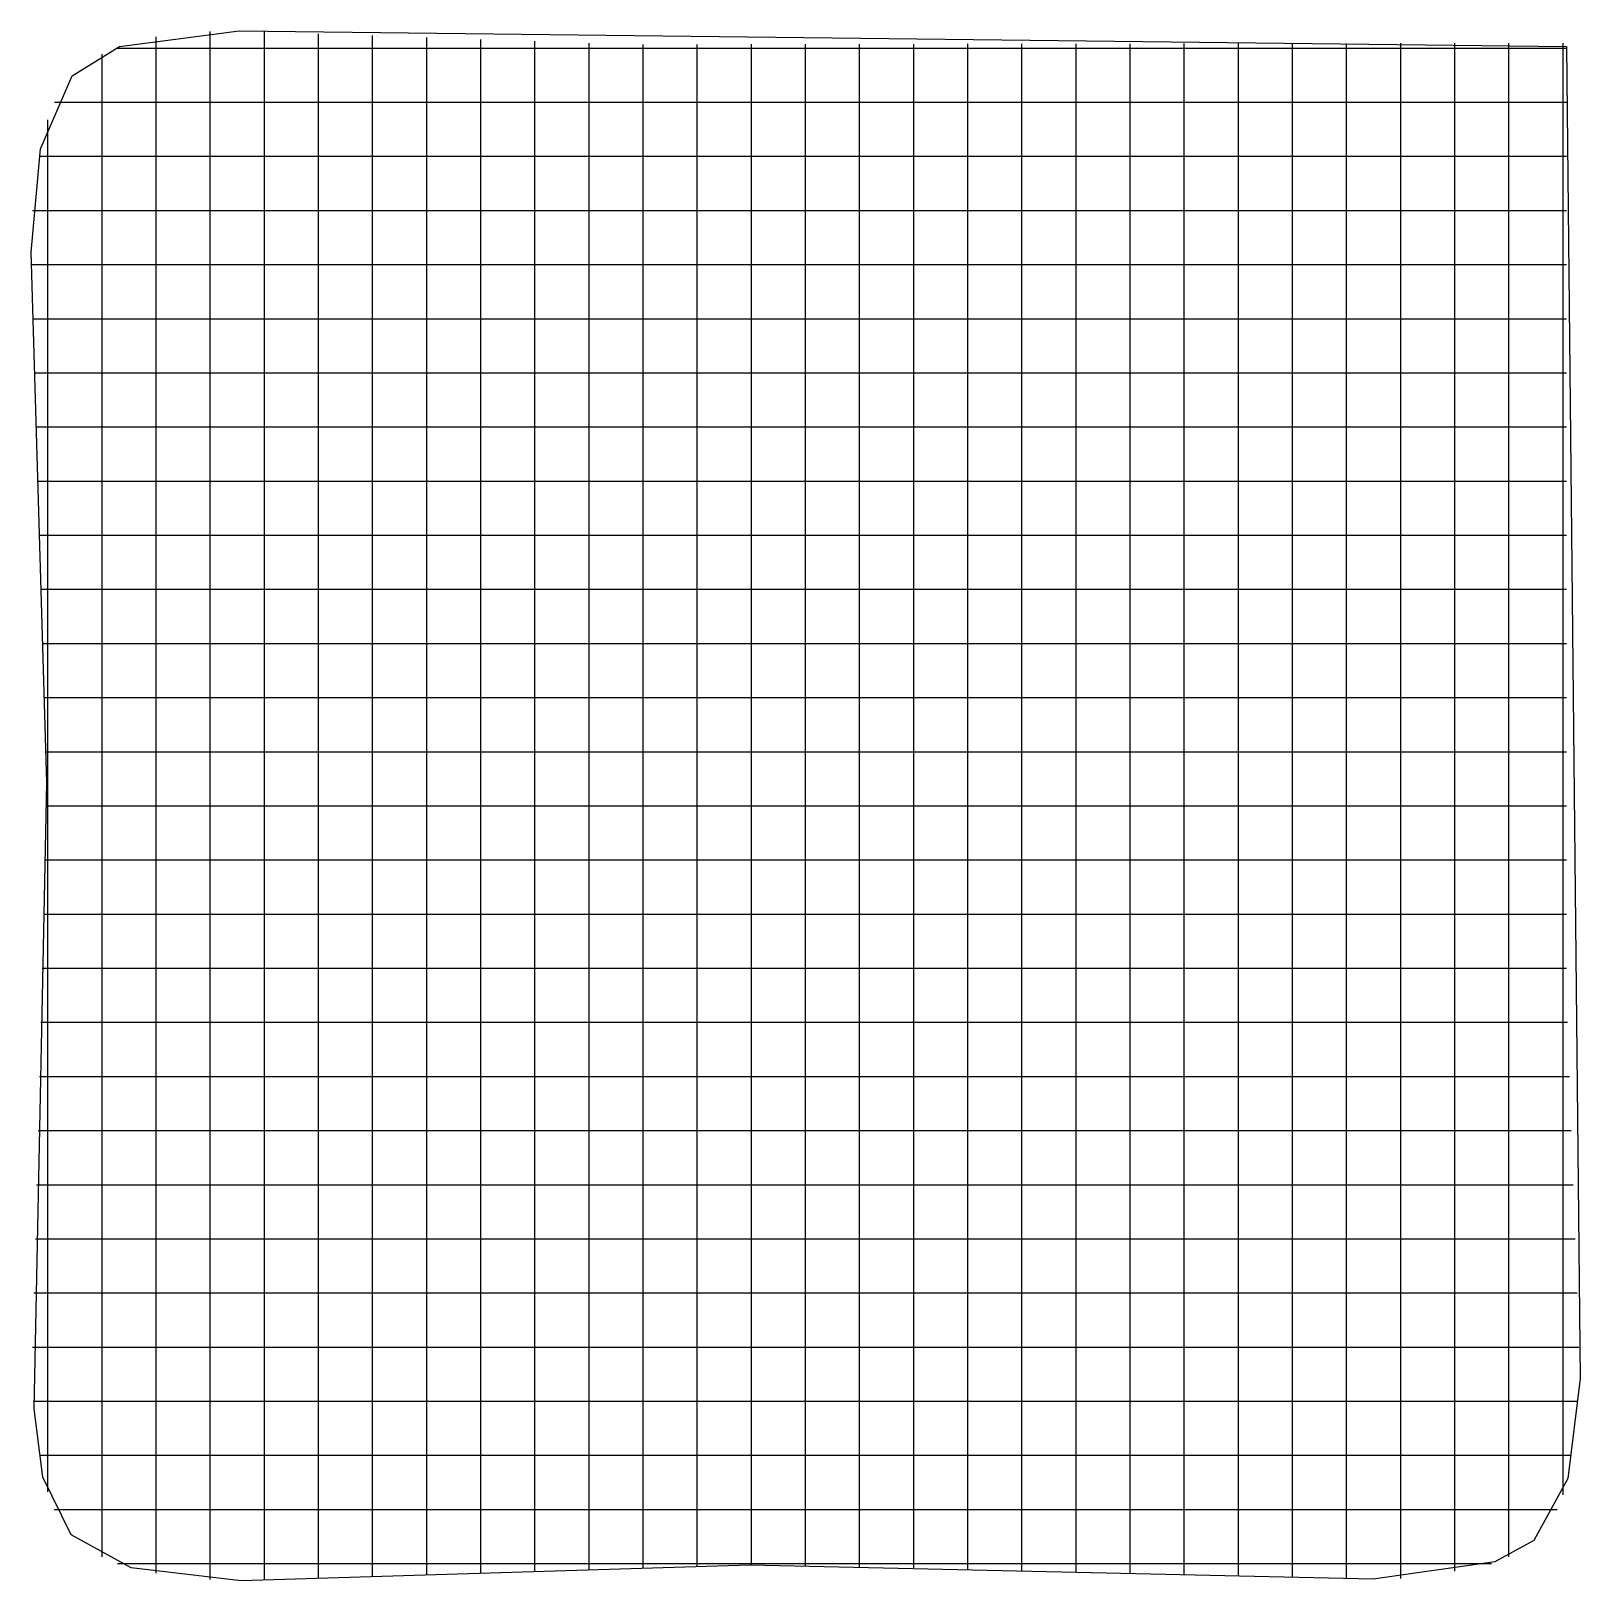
# Model space of a CAD drawing. Header units: metres. Extents: x 0.4 to 14.7, y 0.4 to 14.7.
import ezdxf

# ---------------------------------------------------------------- set-up
doc = ezdxf.new("R2010")
doc.units = ezdxf.units.M

msp = doc.modelspace()

# ---------------------------------------------------------------- linework, layer by layer
for p, q in [((1.593, 14.594), (1.593, 14.695)), ((2.093, 14.743), (2.093, 14.744)), ((2.093, 14.642), (2.093, 14.743)), ((2.093, 13.714), (2.093, 14.642)), ((2.593, 14.641), (2.593, 14.742)), ((2.593, 13.708), (2.593, 14.641)), ((3.093, 14.623), (3.093, 14.724)), ((3.093, 13.712), (3.093, 14.623)), ((3.593, 14.606), (3.593, 14.707)), ((3.593, 13.717), (3.593, 14.606)), ((4.093, 14.589), (4.093, 14.69)), ((4.593, 14.571), (4.593, 14.672)), ((5.093, 14.554), (5.093, 14.655)), ((5.593, 14.536), (5.593, 14.637)), ((6.093, 14.524), (6.093, 14.625)), ((6.593, 14.525), (6.593, 14.626)), ((7.093, 14.526), (7.093, 14.627)), ((7.593, 14.527), (7.593, 14.628)), ((8.093, 14.527), (8.093, 14.628)), ((8.593, 14.528), (8.593, 14.629)), ((9.093, 14.529), (9.093, 14.63)), ((9.593, 14.529), (9.593, 14.63)), ((10.093, 14.53), (10.093, 14.631)), ((10.593, 14.531), (10.593, 14.632)), ((11.093, 14.532), (11.093, 14.633)), ((11.593, 14.532), (11.593, 14.633)), ((12.093, 14.533), (12.093, 14.634)), ((12.593, 14.534), (12.593, 14.635)), ((13.093, 14.535), (13.093, 14.636)), ((13.593, 14.535), (13.593, 14.636)), ((14.093, 14.536), (14.093, 14.637)), ((14.593, 14.537), (14.593, 14.638)), ((1.093, 14.436), (1.093, 14.537)), ((1.221, 14.592), (1.322, 14.592)), ((1.221, 14.592), (1.322, 14.592)), ((1.322, 14.592), (1.657, 14.592)), ((1.593, 13.736), (1.593, 14.594)), ((1.657, 14.592), (1.857, 14.592)), ((1.857, 14.592), (2.36, 14.592)), ((2.36, 14.592), (3.357, 14.592)), ((3.357, 14.592), (3.457, 14.592)), ((3.457, 14.592), (3.657, 14.592)), ((3.657, 14.592), (4.16, 14.592)), ((4.093, 13.721), (4.093, 14.589)), ((4.16, 14.592), (5.157, 14.592)), ((4.593, 13.726), (4.593, 14.571)), ((5.093, 13.731), (5.093, 14.554)), ((5.157, 14.592), (5.257, 14.592)), ((5.257, 14.592), (5.457, 14.592)), ((5.457, 14.592), (5.741, 14.592)), ((5.593, 13.736), (5.593, 14.536)), ((5.741, 14.592), (5.842, 14.592)), ((5.842, 14.592), (6.838, 14.592)), ((6.093, 13.742), (6.093, 14.524)), ((6.593, 13.753), (6.593, 14.525)), ((6.838, 14.592), (7.342, 14.592)), ((7.093, 13.763), (7.093, 14.526)), ((7.342, 14.592), (7.541, 14.592)), ((7.541, 14.592), (7.642, 14.592)), ((7.593, 13.761), (7.593, 14.527)), ((7.642, 14.592), (8.638, 14.592)), ((8.093, 13.753), (8.093, 14.527)), ((8.593, 13.746), (8.593, 14.528)), ((8.638, 14.592), (9.142, 14.592)), ((9.093, 13.738), (9.093, 14.529)), ((9.142, 14.592), (9.341, 14.592)), ((9.341, 14.592), (9.442, 14.592)), ((9.442, 14.592), (10.438, 14.592)), ((9.593, 13.73), (9.593, 14.529)), ((10.093, 13.722), (10.093, 14.53)), ((10.438, 14.592), (10.942, 14.592)), ((10.593, 13.715), (10.593, 14.531)), ((10.942, 14.592), (11.141, 14.592)), ((11.093, 13.707), (11.093, 14.532)), ((11.141, 14.592), (11.242, 14.592)), ((11.242, 14.592), (12.238, 14.592)), ((11.593, 13.699), (11.593, 14.532)), ((12.093, 13.691), (12.093, 14.533)), ((12.238, 14.592), (12.742, 14.592)), ((12.593, 13.684), (12.593, 14.534)), ((12.742, 14.592), (12.941, 14.592)), ((12.941, 14.592), (13.042, 14.592)), ((13.042, 14.592), (14.038, 14.592)), ((13.093, 13.684), (13.093, 14.535)), ((13.593, 13.729), (13.593, 14.535)), ((14.038, 14.592), (14.427, 14.592)), ((14.093, 13.817), (14.093, 14.536)), ((14.427, 14.592), (14.626, 14.592)), ((14.593, 14.197), (14.593, 14.537)), ((1.093, 13.783), (1.093, 14.436)), ((14.593, 13.998), (14.593, 14.197)), ((0.654, 14.092), (0.755, 14.092)), ((0.654, 14.092), (0.755, 14.092)), ((0.755, 14.092), (1.467, 14.092)), ((1.467, 14.092), (1.97, 14.092)), ((1.97, 14.092), (2.17, 14.092)), ((2.17, 14.092), (2.27, 14.092)), ((2.27, 14.092), (3.267, 14.092)), ((3.267, 14.092), (3.77, 14.092)), ((3.77, 14.092), (3.97, 14.092)), ((3.97, 14.092), (4.07, 14.092)), ((4.07, 14.092), (5.067, 14.092)), ((5.067, 14.092), (5.57, 14.092)), ((5.57, 14.092), (5.77, 14.092)), ((5.77, 14.092), (5.87, 14.092)), ((5.87, 14.092), (6.867, 14.092)), ((6.867, 14.092), (7.37, 14.092)), ((7.37, 14.092), (7.57, 14.092)), ((7.57, 14.092), (7.67, 14.092)), ((7.67, 14.092), (8.667, 14.092)), ((8.667, 14.092), (9.17, 14.092)), ((9.17, 14.092), (9.37, 14.092)), ((9.37, 14.092), (9.47, 14.092)), ((9.47, 14.092), (10.467, 14.092)), ((10.467, 14.092), (10.97, 14.092)), ((10.97, 14.092), (11.17, 14.092)), ((11.17, 14.092), (11.27, 14.092)), ((11.27, 14.092), (12.267, 14.092)), ((12.267, 14.092), (12.77, 14.092)), ((12.77, 14.092), (12.97, 14.092)), ((12.97, 14.092), (13.07, 14.092)), ((13.07, 14.092), (14.067, 14.092)), ((14.067, 14.092), (14.427, 14.092)), ((14.427, 14.092), (14.626, 14.092)), ((0.593, 13.879), (0.593, 13.929)), ((14.593, 13.495), (14.593, 13.998)), ((0.593, 13.778), (0.593, 13.879)), ((0.593, 12.782), (0.593, 13.778)), ((1.093, 13.28), (1.093, 13.783)), ((6.593, 13.249), (6.593, 13.753)), ((7.093, 13.26), (7.093, 13.763)), ((7.593, 13.258), (7.593, 13.761)), ((8.093, 13.25), (8.093, 13.753)), ((14.093, 13.313), (14.093, 13.817)), ((1.593, 13.233), (1.593, 13.736)), ((2.093, 13.211), (2.093, 13.714)), ((2.593, 13.204), (2.593, 13.708)), ((3.093, 13.209), (3.093, 13.712)), ((3.593, 13.214), (3.593, 13.717)), ((4.093, 13.218), (4.093, 13.721)), ((4.593, 13.223), (4.593, 13.726)), ((5.093, 13.228), (5.093, 13.731)), ((5.593, 13.232), (5.593, 13.736)), ((6.093, 13.239), (6.093, 13.742)), ((8.593, 13.242), (8.593, 13.746)), ((9.093, 13.235), (9.093, 13.738)), ((9.593, 13.227), (9.593, 13.73)), ((10.093, 13.219), (10.093, 13.722)), ((10.593, 13.211), (10.593, 13.715)), ((11.093, 13.203), (11.093, 13.707)), ((11.593, 13.196), (11.593, 13.699)), ((12.093, 13.188), (12.093, 13.691)), ((12.593, 13.181), (12.593, 13.684)), ((13.093, 13.181), (13.093, 13.684)), ((13.593, 13.226), (13.593, 13.729)), ((0.511, 13.592), (0.612, 13.592)), ((0.511, 13.592), (0.612, 13.592)), ((0.612, 13.592), (1.419, 13.592)), ((1.419, 13.592), (1.922, 13.592)), ((1.922, 13.592), (2.122, 13.592)), ((2.122, 13.592), (2.222, 13.592)), ((2.222, 13.592), (3.219, 13.592)), ((3.219, 13.592), (3.722, 13.592)), ((3.722, 13.592), (3.922, 13.592)), ((3.922, 13.592), (4.022, 13.592)), ((4.022, 13.592), (5.019, 13.592)), ((5.019, 13.592), (5.522, 13.592)), ((5.522, 13.592), (5.722, 13.592)), ((5.722, 13.592), (5.822, 13.592)), ((5.822, 13.592), (6.819, 13.592)), ((6.819, 13.592), (7.322, 13.592)), ((7.322, 13.592), (7.522, 13.592)), ((7.522, 13.592), (7.622, 13.592)), ((7.622, 13.592), (8.619, 13.592)), ((8.619, 13.592), (9.122, 13.592)), ((9.122, 13.592), (9.322, 13.592)), ((9.322, 13.592), (9.422, 13.592)), ((9.422, 13.592), (10.419, 13.592)), ((10.419, 13.592), (10.922, 13.592)), ((10.922, 13.592), (11.122, 13.592)), ((11.122, 13.592), (11.222, 13.592)), ((11.222, 13.592), (12.219, 13.592)), ((12.219, 13.592), (12.722, 13.592)), ((12.722, 13.592), (12.922, 13.592)), ((12.922, 13.592), (13.022, 13.592)), ((13.022, 13.592), (14.019, 13.592)), ((14.019, 13.592), (14.427, 13.592)), ((14.427, 13.592), (14.626, 13.592)), ((14.593, 12.498), (14.593, 13.495)), ((1.093, 13.08), (1.093, 13.28)), ((1.593, 13.034), (1.593, 13.233)), ((2.093, 13.012), (2.093, 13.211)), ((2.593, 13.005), (2.593, 13.204)), ((3.093, 13.01), (3.093, 13.209)), ((3.593, 13.015), (3.593, 13.214)), ((4.093, 13.019), (4.093, 13.218)), ((4.593, 13.024), (4.593, 13.223)), ((5.093, 13.028), (5.093, 13.228)), ((5.593, 13.033), (5.593, 13.232)), ((6.093, 13.04), (6.093, 13.239)), ((6.593, 13.051), (6.593, 13.249)), ((7.093, 13.061), (7.093, 13.26)), ((7.593, 13.058), (7.593, 13.258)), ((8.093, 13.051), (8.093, 13.25)), ((8.593, 13.043), (8.593, 13.242)), ((9.093, 13.035), (9.093, 13.235)), ((9.593, 13.027), (9.593, 13.227)), ((10.093, 13.02), (10.093, 13.219)), ((10.593, 13.012), (10.593, 13.211)), ((11.093, 13.004), (11.093, 13.203)), ((11.593, 12.996), (11.593, 13.196)), ((12.093, 12.989), (12.093, 13.188)), ((12.593, 12.981), (12.593, 13.181)), ((13.093, 12.981), (13.093, 13.181)), ((13.593, 13.027), (13.593, 13.226)), ((14.093, 13.114), (14.093, 13.313)), ((0.451, 13.092), (0.552, 13.092)), ((0.451, 13.092), (0.552, 13.092)), ((0.552, 13.092), (1.399, 13.092)), ((1.093, 12.98), (1.093, 13.08)), ((1.399, 13.092), (1.902, 13.092)), ((1.593, 12.933), (1.593, 13.034)), ((1.902, 13.092), (2.101, 13.092)), ((2.101, 13.092), (2.202, 13.092)), ((2.202, 13.092), (3.199, 13.092)), ((3.199, 13.092), (3.702, 13.092)), ((3.702, 13.092), (3.901, 13.092)), ((3.901, 13.092), (4.002, 13.092)), ((4.002, 13.092), (4.999, 13.092)), ((4.999, 13.092), (5.502, 13.092)), ((5.502, 13.092), (5.701, 13.092)), ((5.593, 12.932), (5.593, 13.033)), ((5.701, 13.092), (5.802, 13.092)), ((5.802, 13.092), (6.799, 13.092)), ((6.093, 12.939), (6.093, 13.04)), ((6.593, 12.95), (6.593, 13.051)), ((6.799, 13.092), (7.302, 13.092)), ((7.093, 12.96), (7.093, 13.061)), ((7.302, 13.092), (7.501, 13.092)), ((7.501, 13.092), (7.602, 13.092)), ((7.593, 12.958), (7.593, 13.058)), ((7.602, 13.092), (8.599, 13.092)), ((8.093, 12.95), (8.093, 13.051)), ((8.593, 12.942), (8.593, 13.043)), ((8.599, 13.092), (9.102, 13.092)), ((9.093, 12.935), (9.093, 13.035)), ((9.102, 13.092), (9.301, 13.092)), ((9.301, 13.092), (9.402, 13.092)), ((9.402, 13.092), (10.399, 13.092)), ((10.399, 13.092), (10.902, 13.092)), ((10.902, 13.092), (11.101, 13.092)), ((11.101, 13.092), (11.202, 13.092)), ((11.202, 13.092), (12.199, 13.092)), ((12.199, 13.092), (12.702, 13.092)), ((12.702, 13.092), (12.901, 13.092)), ((12.901, 13.092), (13.002, 13.092)), ((13.002, 13.092), (13.999, 13.092)), ((13.999, 13.092), (14.427, 13.092)), ((14.093, 13.013), (14.093, 13.114)), ((14.427, 13.092), (14.626, 13.092)), ((1.093, 11.983), (1.093, 12.98)), ((1.593, 11.936), (1.593, 12.933)), ((2.093, 12.911), (2.093, 13.012)), ((2.093, 11.914), (2.093, 12.911)), ((2.593, 12.904), (2.593, 13.005)), ((2.593, 11.908), (2.593, 12.904)), ((3.093, 12.909), (3.093, 13.01)), ((3.093, 11.912), (3.093, 12.909)), ((3.593, 12.914), (3.593, 13.015)), ((3.593, 11.917), (3.593, 12.914)), ((4.093, 12.919), (4.093, 13.019)), ((4.093, 11.921), (4.093, 12.919)), ((4.593, 12.923), (4.593, 13.024)), ((4.593, 11.926), (4.593, 12.923)), ((5.093, 12.928), (5.093, 13.028)), ((5.093, 11.931), (5.093, 12.928)), ((5.593, 11.936), (5.593, 12.932)), ((6.093, 11.942), (6.093, 12.939)), ((6.593, 11.953), (6.593, 12.95)), ((7.093, 11.963), (7.093, 12.96)), ((7.593, 11.961), (7.593, 12.958)), ((8.093, 11.953), (8.093, 12.95)), ((8.593, 11.946), (8.593, 12.942)), ((9.093, 11.938), (9.093, 12.935)), ((9.593, 12.927), (9.593, 13.027)), ((9.593, 11.93), (9.593, 12.927)), ((10.093, 12.919), (10.093, 13.02)), ((10.093, 11.922), (10.093, 12.919)), ((10.593, 12.911), (10.593, 13.012)), ((10.593, 11.915), (10.593, 12.911)), ((11.093, 12.904), (11.093, 13.004)), ((11.093, 11.907), (11.093, 12.904)), ((11.593, 12.896), (11.593, 12.996)), ((11.593, 11.899), (11.593, 12.896)), ((12.093, 12.888), (12.093, 12.989)), ((12.093, 11.891), (12.093, 12.888)), ((12.593, 12.881), (12.593, 12.981)), ((13.093, 12.881), (13.093, 12.981)), ((13.593, 12.926), (13.593, 13.027)), ((13.593, 11.929), (13.593, 12.926)), ((14.093, 12.017), (14.093, 13.013)), ((0.593, 12.279), (0.593, 12.782)), ((12.593, 11.884), (12.593, 12.881)), ((13.093, 11.884), (13.093, 12.881)), ((0.438, 12.592), (0.539, 12.592)), ((0.438, 12.592), (0.539, 12.592)), ((0.539, 12.592), (1.395, 12.592)), ((1.395, 12.592), (1.898, 12.592)), ((1.898, 12.592), (2.097, 12.592)), ((2.097, 12.592), (2.198, 12.592)), ((2.198, 12.592), (3.195, 12.592)), ((3.195, 12.592), (3.698, 12.592)), ((3.698, 12.592), (3.897, 12.592)), ((3.897, 12.592), (3.998, 12.592)), ((3.998, 12.592), (4.995, 12.592)), ((4.995, 12.592), (5.498, 12.592)), ((5.498, 12.592), (5.697, 12.592)), ((5.697, 12.592), (5.798, 12.592)), ((5.798, 12.592), (6.795, 12.592)), ((6.795, 12.592), (7.298, 12.592)), ((7.298, 12.592), (7.497, 12.592)), ((7.497, 12.592), (7.598, 12.592)), ((7.598, 12.592), (8.595, 12.592)), ((8.595, 12.592), (9.098, 12.592)), ((9.098, 12.592), (9.297, 12.592)), ((9.297, 12.592), (9.398, 12.592)), ((9.398, 12.592), (10.395, 12.592)), ((10.395, 12.592), (10.898, 12.592)), ((10.898, 12.592), (11.097, 12.592)), ((11.097, 12.592), (11.198, 12.592)), ((11.198, 12.592), (12.195, 12.592)), ((12.195, 12.592), (12.698, 12.592)), ((12.698, 12.592), (12.897, 12.592)), ((12.897, 12.592), (12.998, 12.592)), ((12.998, 12.592), (13.995, 12.592)), ((13.995, 12.592), (14.427, 12.592)), ((14.427, 12.592), (14.626, 12.592)), ((14.593, 12.397), (14.593, 12.498)), ((14.593, 12.198), (14.593, 12.397)), ((0.593, 12.079), (0.593, 12.279)), ((14.593, 11.695), (14.593, 12.198)), ((0.453, 12.092), (0.554, 12.092)), ((0.453, 12.092), (0.554, 12.092)), ((0.554, 12.092), (1.4, 12.092)), ((0.593, 11.979), (0.593, 12.079)), ((1.4, 12.092), (1.903, 12.092)), ((1.903, 12.092), (2.102, 12.092)), ((2.102, 12.092), (2.203, 12.092)), ((2.203, 12.092), (3.2, 12.092)), ((3.2, 12.092), (3.703, 12.092)), ((3.703, 12.092), (3.902, 12.092)), ((3.902, 12.092), (4.003, 12.092)), ((4.003, 12.092), (5, 12.092)), ((5, 12.092), (5.503, 12.092)), ((5.503, 12.092), (5.702, 12.092)), ((5.702, 12.092), (5.803, 12.092)), ((5.803, 12.092), (6.8, 12.092)), ((6.8, 12.092), (7.303, 12.092)), ((7.303, 12.092), (7.502, 12.092)), ((7.502, 12.092), (7.603, 12.092)), ((7.603, 12.092), (8.6, 12.092)), ((8.6, 12.092), (9.103, 12.092)), ((9.103, 12.092), (9.302, 12.092)), ((9.302, 12.092), (9.403, 12.092)), ((9.403, 12.092), (10.4, 12.092)), ((10.4, 12.092), (10.903, 12.092)), ((10.903, 12.092), (11.102, 12.092)), ((11.102, 12.092), (11.203, 12.092)), ((11.203, 12.092), (12.2, 12.092)), ((12.2, 12.092), (12.703, 12.092)), ((12.703, 12.092), (12.902, 12.092)), ((12.902, 12.092), (13.003, 12.092)), ((13.003, 12.092), (14, 12.092)), ((14, 12.092), (14.427, 12.092)), ((14.427, 12.092), (14.626, 12.092)), ((0.593, 10.982), (0.593, 11.979)), ((1.093, 11.48), (1.093, 11.983)), ((1.593, 11.433), (1.593, 11.936)), ((2.093, 11.411), (2.093, 11.914)), ((2.593, 11.404), (2.593, 11.908)), ((3.093, 11.409), (3.093, 11.912)), ((3.593, 11.414), (3.593, 11.917)), ((4.093, 11.418), (4.093, 11.921)), ((4.593, 11.423), (4.593, 11.926)), ((5.093, 11.428), (5.093, 11.931)), ((5.593, 11.432), (5.593, 11.936)), ((6.093, 11.439), (6.093, 11.942)), ((6.593, 11.449), (6.593, 11.953)), ((7.093, 11.46), (7.093, 11.963)), ((7.593, 11.458), (7.593, 11.961)), ((8.093, 11.45), (8.093, 11.953)), ((8.593, 11.442), (8.593, 11.946)), ((9.093, 11.435), (9.093, 11.938)), ((9.593, 11.427), (9.593, 11.93)), ((10.093, 11.419), (10.093, 11.922)), ((10.593, 11.411), (10.593, 11.915)), ((11.093, 11.403), (11.093, 11.907)), ((11.593, 11.396), (11.593, 11.899)), ((12.093, 11.388), (12.093, 11.891)), ((13.593, 11.426), (13.593, 11.929)), ((14.093, 11.513), (14.093, 12.017)), ((12.593, 11.381), (12.593, 11.884)), ((13.093, 11.381), (13.093, 11.884)), ((14.593, 10.698), (14.593, 11.695)), ((0.468, 11.592), (0.569, 11.592)), ((0.468, 11.592), (0.569, 11.592)), ((0.569, 11.592), (1.405, 11.592)), ((1.093, 11.28), (1.093, 11.48)), ((1.405, 11.592), (1.908, 11.592)), ((1.908, 11.592), (2.107, 11.592)), ((2.107, 11.592), (2.208, 11.592)), ((2.208, 11.592), (3.205, 11.592)), ((3.205, 11.592), (3.708, 11.592)), ((3.708, 11.592), (3.907, 11.592)), ((3.907, 11.592), (4.008, 11.592)), ((4.008, 11.592), (5.005, 11.592)), ((5.005, 11.592), (5.508, 11.592)), ((5.508, 11.592), (5.707, 11.592)), ((5.707, 11.592), (5.808, 11.592)), ((5.808, 11.592), (6.805, 11.592)), ((6.805, 11.592), (7.308, 11.592)), ((7.093, 11.261), (7.093, 11.46)), ((7.308, 11.592), (7.507, 11.592)), ((7.507, 11.592), (7.608, 11.592)), ((7.593, 11.258), (7.593, 11.458)), ((7.608, 11.592), (8.605, 11.592)), ((8.605, 11.592), (9.108, 11.592)), ((9.108, 11.592), (9.307, 11.592)), ((9.307, 11.592), (9.408, 11.592)), ((9.408, 11.592), (10.405, 11.592)), ((10.405, 11.592), (10.908, 11.592)), ((10.908, 11.592), (11.107, 11.592)), ((11.107, 11.592), (11.208, 11.592)), ((11.208, 11.592), (12.205, 11.592)), ((12.205, 11.592), (12.708, 11.592)), ((12.708, 11.592), (12.907, 11.592)), ((12.907, 11.592), (13.008, 11.592)), ((13.008, 11.592), (14.005, 11.592)), ((14.005, 11.592), (14.427, 11.592)), ((14.093, 11.314), (14.093, 11.513)), ((14.427, 11.592), (14.626, 11.592)), ((1.593, 11.234), (1.593, 11.433)), ((2.093, 11.212), (2.093, 11.411)), ((2.593, 11.205), (2.593, 11.404)), ((3.093, 11.21), (3.093, 11.409)), ((3.593, 11.215), (3.593, 11.414)), ((4.093, 11.219), (4.093, 11.418)), ((4.593, 11.224), (4.593, 11.423)), ((5.093, 11.228), (5.093, 11.428)), ((5.593, 11.233), (5.593, 11.432)), ((6.093, 11.24), (6.093, 11.439)), ((6.593, 11.251), (6.593, 11.449)), ((8.093, 11.251), (8.093, 11.45)), ((8.593, 11.243), (8.593, 11.442)), ((9.093, 11.235), (9.093, 11.435)), ((9.593, 11.227), (9.593, 11.427)), ((10.093, 11.22), (10.093, 11.419)), ((10.593, 11.212), (10.593, 11.411)), ((11.093, 11.204), (11.093, 11.403)), ((11.593, 11.196), (11.593, 11.396)), ((12.093, 11.189), (12.093, 11.388)), ((12.593, 11.181), (12.593, 11.381)), ((13.093, 11.181), (13.093, 11.381)), ((13.593, 11.227), (13.593, 11.426)), ((14.093, 11.213), (14.093, 11.314)), ((1.093, 11.18), (1.093, 11.28)), ((1.093, 10.183), (1.093, 11.18)), ((1.593, 11.133), (1.593, 11.234)), ((2.093, 11.111), (2.093, 11.212)), ((2.593, 11.104), (2.593, 11.205)), ((3.093, 11.109), (3.093, 11.21)), ((3.593, 11.114), (3.593, 11.215)), ((4.093, 11.119), (4.093, 11.219)), ((4.593, 11.123), (4.593, 11.224)), ((5.093, 11.128), (5.093, 11.228)), ((5.593, 11.132), (5.593, 11.233)), ((6.093, 11.139), (6.093, 11.24)), ((6.593, 11.15), (6.593, 11.251)), ((7.093, 11.16), (7.093, 11.261)), ((7.593, 11.158), (7.593, 11.258)), ((8.093, 11.15), (8.093, 11.251)), ((8.593, 11.142), (8.593, 11.243)), ((9.093, 11.135), (9.093, 11.235)), ((9.593, 11.127), (9.593, 11.227)), ((10.093, 11.119), (10.093, 11.22)), ((10.593, 11.111), (10.593, 11.212)), ((11.093, 11.104), (11.093, 11.204)), ((11.593, 11.096), (11.593, 11.196)), ((12.093, 11.088), (12.093, 11.189)), ((12.593, 11.081), (12.593, 11.181)), ((13.093, 11.081), (13.093, 11.181)), ((13.593, 11.126), (13.593, 11.227)), ((14.093, 10.217), (14.093, 11.213)), ((0.484, 11.092), (0.585, 11.092)), ((0.484, 11.092), (0.585, 11.092)), ((0.585, 11.092), (1.41, 11.092)), ((1.41, 11.092), (1.913, 11.092)), ((1.593, 10.136), (1.593, 11.133)), ((1.913, 11.092), (2.113, 11.092)), ((2.093, 10.114), (2.093, 11.111)), ((2.113, 11.092), (2.213, 11.092)), ((2.213, 11.092), (3.21, 11.092)), ((2.593, 10.108), (2.593, 11.104)), ((3.093, 10.112), (3.093, 11.109)), ((3.21, 11.092), (3.713, 11.092)), ((3.593, 10.117), (3.593, 11.114)), ((3.713, 11.092), (3.913, 11.092)), ((3.913, 11.092), (4.013, 11.092)), ((4.013, 11.092), (5.01, 11.092)), ((4.093, 10.121), (4.093, 11.119)), ((4.593, 10.126), (4.593, 11.123)), ((5.01, 11.092), (5.513, 11.092)), ((5.093, 10.131), (5.093, 11.128)), ((5.513, 11.092), (5.713, 11.092)), ((5.593, 10.136), (5.593, 11.132)), ((5.713, 11.092), (5.813, 11.092)), ((5.813, 11.092), (6.81, 11.092)), ((6.093, 10.142), (6.093, 11.139)), ((6.593, 10.153), (6.593, 11.15)), ((6.81, 11.092), (7.313, 11.092)), ((7.093, 10.163), (7.093, 11.16)), ((7.313, 11.092), (7.513, 11.092)), ((7.513, 11.092), (7.613, 11.092)), ((7.593, 10.161), (7.593, 11.158)), ((7.613, 11.092), (8.61, 11.092)), ((8.093, 10.153), (8.093, 11.15)), ((8.593, 10.146), (8.593, 11.142)), ((8.61, 11.092), (9.113, 11.092)), ((9.093, 10.138), (9.093, 11.135)), ((9.113, 11.092), (9.313, 11.092)), ((9.313, 11.092), (9.413, 11.092)), ((9.413, 11.092), (10.41, 11.092)), ((9.593, 10.13), (9.593, 11.127)), ((10.093, 10.122), (10.093, 11.119)), ((10.41, 11.092), (10.913, 11.092)), ((10.593, 10.115), (10.593, 11.111)), ((10.913, 11.092), (11.113, 11.092)), ((11.093, 10.107), (11.093, 11.104)), ((11.113, 11.092), (11.213, 11.092)), ((11.213, 11.092), (12.21, 11.092)), ((11.593, 10.099), (11.593, 11.096)), ((12.093, 10.091), (12.093, 11.088)), ((12.21, 11.092), (12.713, 11.092)), ((12.593, 10.084), (12.593, 11.081)), ((12.713, 11.092), (12.913, 11.092)), ((12.913, 11.092), (13.013, 11.092)), ((13.013, 11.092), (14.01, 11.092)), ((13.093, 10.084), (13.093, 11.081)), ((13.593, 10.129), (13.593, 11.126)), ((14.01, 11.092), (14.427, 11.092)), ((14.427, 11.092), (14.626, 11.092)), ((0.593, 10.479), (0.593, 10.982)), ((14.593, 10.597), (14.593, 10.698)), ((14.593, 10.398), (14.593, 10.597)), ((0.499, 10.592), (0.6, 10.592)), ((0.499, 10.592), (0.6, 10.592)), ((0.593, 10.279), (0.593, 10.479)), ((0.6, 10.592), (1.415, 10.592)), ((1.415, 10.592), (1.918, 10.592)), ((1.918, 10.592), (2.118, 10.592)), ((2.118, 10.592), (2.218, 10.592)), ((2.218, 10.592), (3.215, 10.592)), ((3.215, 10.592), (3.718, 10.592)), ((3.718, 10.592), (3.918, 10.592)), ((3.918, 10.592), (4.018, 10.592)), ((4.018, 10.592), (5.015, 10.592)), ((5.015, 10.592), (5.518, 10.592)), ((5.518, 10.592), (5.718, 10.592)), ((5.718, 10.592), (5.818, 10.592)), ((5.818, 10.592), (6.815, 10.592)), ((6.815, 10.592), (7.318, 10.592)), ((7.318, 10.592), (7.518, 10.592)), ((7.518, 10.592), (7.618, 10.592)), ((7.618, 10.592), (8.615, 10.592)), ((8.615, 10.592), (9.118, 10.592)), ((9.118, 10.592), (9.318, 10.592)), ((9.318, 10.592), (9.418, 10.592)), ((9.418, 10.592), (10.415, 10.592)), ((10.415, 10.592), (10.918, 10.592)), ((10.918, 10.592), (11.118, 10.592)), ((11.118, 10.592), (11.218, 10.592)), ((11.218, 10.592), (12.215, 10.592)), ((12.215, 10.592), (12.718, 10.592)), ((12.718, 10.592), (12.918, 10.592)), ((12.918, 10.592), (13.018, 10.592)), ((13.018, 10.592), (14.015, 10.592)), ((14.015, 10.592), (14.427, 10.592)), ((14.427, 10.592), (14.626, 10.592)), ((14.593, 9.895), (14.593, 10.398)), ((0.593, 10.179), (0.593, 10.279)), ((0.593, 9.182), (0.593, 10.179)), ((1.093, 9.68), (1.093, 10.183)), ((14.093, 9.713), (14.093, 10.217)), ((0.514, 10.092), (0.615, 10.092)), ((0.514, 10.092), (0.615, 10.092)), ((0.615, 10.092), (1.42, 10.092)), ((1.42, 10.092), (1.923, 10.092)), ((1.593, 9.633), (1.593, 10.136)), ((1.923, 10.092), (2.123, 10.092)), ((2.093, 9.611), (2.093, 10.114)), ((2.123, 10.092), (2.223, 10.092)), ((2.223, 10.092), (3.22, 10.092)), ((2.593, 9.604), (2.593, 10.108)), ((3.093, 9.609), (3.093, 10.112)), ((3.22, 10.092), (3.723, 10.092)), ((3.593, 9.614), (3.593, 10.117)), ((3.723, 10.092), (3.923, 10.092)), ((3.923, 10.092), (4.023, 10.092)), ((4.023, 10.092), (5.02, 10.092)), ((4.093, 9.618), (4.093, 10.121)), ((4.593, 9.623), (4.593, 10.126)), ((5.02, 10.092), (5.523, 10.092)), ((5.093, 9.628), (5.093, 10.131)), ((5.523, 10.092), (5.723, 10.092)), ((5.593, 9.632), (5.593, 10.136)), ((5.723, 10.092), (5.823, 10.092)), ((5.823, 10.092), (6.82, 10.092)), ((6.093, 9.639), (6.093, 10.142)), ((6.593, 9.649), (6.593, 10.153)), ((6.82, 10.092), (7.323, 10.092)), ((7.093, 9.66), (7.093, 10.163)), ((7.323, 10.092), (7.523, 10.092)), ((7.523, 10.092), (7.623, 10.092)), ((7.593, 9.658), (7.593, 10.161)), ((7.623, 10.092), (8.62, 10.092)), ((8.093, 9.65), (8.093, 10.153)), ((8.593, 9.642), (8.593, 10.146)), ((8.62, 10.092), (9.123, 10.092)), ((9.093, 9.635), (9.093, 10.138)), ((9.123, 10.092), (9.323, 10.092)), ((9.323, 10.092), (9.423, 10.092)), ((9.423, 10.092), (10.42, 10.092)), ((9.593, 9.627), (9.593, 10.13)), ((10.093, 9.619), (10.093, 10.122)), ((10.42, 10.092), (10.923, 10.092)), ((10.593, 9.611), (10.593, 10.115)), ((10.923, 10.092), (11.123, 10.092)), ((11.093, 9.603), (11.093, 10.107)), ((11.123, 10.092), (11.223, 10.092)), ((11.223, 10.092), (12.22, 10.092)), ((11.593, 9.596), (11.593, 10.099)), ((12.093, 9.588), (12.093, 10.091)), ((12.22, 10.092), (12.723, 10.092)), ((12.593, 9.581), (12.593, 10.084)), ((12.723, 10.092), (12.923, 10.092)), ((12.923, 10.092), (13.023, 10.092)), ((13.023, 10.092), (14.02, 10.092)), ((13.093, 9.581), (13.093, 10.084)), ((13.593, 9.626), (13.593, 10.129)), ((14.02, 10.092), (14.427, 10.092)), ((14.427, 10.092), (14.626, 10.092)), ((14.593, 8.898), (14.593, 9.895)), ((1.093, 9.48), (1.093, 9.68)), ((1.593, 9.434), (1.593, 9.633)), ((2.093, 9.412), (2.093, 9.611)), ((2.593, 9.405), (2.593, 9.604)), ((3.093, 9.41), (3.093, 9.609)), ((3.593, 9.415), (3.593, 9.614)), ((4.093, 9.419), (4.093, 9.618)), ((4.593, 9.424), (4.593, 9.623)), ((5.093, 9.428), (5.093, 9.628)), ((5.593, 9.433), (5.593, 9.632)), ((6.093, 9.44), (6.093, 9.639)), ((6.593, 9.451), (6.593, 9.649)), ((7.093, 9.461), (7.093, 9.66)), ((7.593, 9.458), (7.593, 9.658)), ((8.093, 9.451), (8.093, 9.65)), ((8.593, 9.443), (8.593, 9.642)), ((9.093, 9.435), (9.093, 9.635)), ((9.593, 9.427), (9.593, 9.627)), ((10.093, 9.42), (10.093, 9.619)), ((10.593, 9.412), (10.593, 9.611)), ((11.093, 9.404), (11.093, 9.603)), ((11.593, 9.396), (11.593, 9.596)), ((13.593, 9.427), (13.593, 9.626)), ((14.093, 9.514), (14.093, 9.713)), ((0.529, 9.592), (0.63, 9.592)), ((0.529, 9.592), (0.63, 9.592)), ((0.63, 9.592), (1.425, 9.592)), ((1.093, 9.38), (1.093, 9.48)), ((1.425, 9.592), (1.929, 9.592)), ((1.929, 9.592), (2.128, 9.592)), ((2.128, 9.592), (2.228, 9.592)), ((2.228, 9.592), (3.225, 9.592)), ((3.225, 9.592), (3.729, 9.592)), ((3.729, 9.592), (3.928, 9.592)), ((3.928, 9.592), (4.028, 9.592)), ((4.028, 9.592), (5.025, 9.592)), ((5.025, 9.592), (5.529, 9.592)), ((5.529, 9.592), (5.728, 9.592)), ((5.728, 9.592), (5.828, 9.592)), ((5.828, 9.592), (6.825, 9.592)), ((6.593, 9.35), (6.593, 9.451)), ((6.825, 9.592), (7.329, 9.592)), ((7.093, 9.36), (7.093, 9.461)), ((7.329, 9.592), (7.528, 9.592)), ((7.528, 9.592), (7.628, 9.592)), ((7.593, 9.358), (7.593, 9.458)), ((7.628, 9.592), (8.625, 9.592)), ((8.093, 9.35), (8.093, 9.451)), ((8.625, 9.592), (9.129, 9.592)), ((9.129, 9.592), (9.328, 9.592)), ((9.328, 9.592), (9.428, 9.592)), ((9.428, 9.592), (10.425, 9.592)), ((10.425, 9.592), (10.929, 9.592)), ((10.929, 9.592), (11.128, 9.592)), ((11.128, 9.592), (11.228, 9.592)), ((11.228, 9.592), (12.225, 9.592)), ((12.093, 9.389), (12.093, 9.588)), ((12.225, 9.592), (12.729, 9.592)), ((12.593, 9.381), (12.593, 9.581)), ((12.729, 9.592), (12.928, 9.592)), ((12.928, 9.592), (13.028, 9.592)), ((13.028, 9.592), (14.025, 9.592)), ((13.093, 9.381), (13.093, 9.581)), ((14.025, 9.592), (14.427, 9.592)), ((14.093, 9.413), (14.093, 9.514)), ((14.427, 9.592), (14.626, 9.592)), ((1.093, 8.383), (1.093, 9.38)), ((1.593, 9.333), (1.593, 9.434)), ((1.593, 8.336), (1.593, 9.333)), ((2.093, 9.311), (2.093, 9.412)), ((2.093, 8.314), (2.093, 9.311)), ((2.593, 9.304), (2.593, 9.405)), ((3.093, 9.309), (3.093, 9.41)), ((3.093, 8.312), (3.093, 9.309)), ((3.593, 9.314), (3.593, 9.415)), ((3.593, 8.317), (3.593, 9.314)), ((4.093, 9.319), (4.093, 9.419)), ((4.093, 8.321), (4.093, 9.319)), ((4.593, 9.323), (4.593, 9.424)), ((4.593, 8.326), (4.593, 9.323)), ((5.093, 9.328), (5.093, 9.428)), ((5.093, 8.331), (5.093, 9.328)), ((5.593, 9.332), (5.593, 9.433)), ((5.593, 8.336), (5.593, 9.332)), ((6.093, 9.339), (6.093, 9.44)), ((6.093, 8.342), (6.093, 9.339)), ((6.593, 8.353), (6.593, 9.35)), ((7.093, 8.363), (7.093, 9.36)), ((7.593, 8.361), (7.593, 9.358)), ((8.093, 8.353), (8.093, 9.35)), ((8.593, 9.342), (8.593, 9.443)), ((8.593, 8.346), (8.593, 9.342)), ((9.093, 9.335), (9.093, 9.435)), ((9.093, 8.338), (9.093, 9.335)), ((9.593, 9.327), (9.593, 9.427)), ((9.593, 8.33), (9.593, 9.327)), ((10.093, 9.319), (10.093, 9.42)), ((10.093, 8.322), (10.093, 9.319)), ((10.593, 9.311), (10.593, 9.412)), ((10.593, 8.315), (10.593, 9.311)), ((11.093, 9.304), (11.093, 9.404)), ((11.593, 9.296), (11.593, 9.396)), ((12.093, 9.288), (12.093, 9.389)), ((12.593, 9.281), (12.593, 9.381)), ((13.093, 9.281), (13.093, 9.381)), ((13.593, 9.326), (13.593, 9.427)), ((13.593, 8.329), (13.593, 9.326)), ((14.093, 8.417), (14.093, 9.413)), ((0.593, 8.679), (0.593, 9.182)), ((2.593, 8.308), (2.593, 9.304)), ((11.093, 8.307), (11.093, 9.304)), ((11.593, 8.299), (11.593, 9.296)), ((12.093, 8.291), (12.093, 9.288)), ((12.593, 8.284), (12.593, 9.281)), ((13.093, 8.284), (13.093, 9.281)), ((0.545, 9.092), (0.646, 9.092)), ((0.545, 9.092), (0.646, 9.092)), ((0.646, 9.092), (1.43, 9.092)), ((1.43, 9.092), (1.934, 9.092)), ((1.934, 9.092), (2.133, 9.092)), ((2.133, 9.092), (2.234, 9.092)), ((2.234, 9.092), (3.23, 9.092)), ((3.23, 9.092), (3.734, 9.092)), ((3.734, 9.092), (3.933, 9.092)), ((3.933, 9.092), (4.034, 9.092)), ((4.034, 9.092), (5.03, 9.092)), ((5.03, 9.092), (5.534, 9.092)), ((5.534, 9.092), (5.733, 9.092)), ((5.733, 9.092), (5.834, 9.092)), ((5.834, 9.092), (6.83, 9.092)), ((6.83, 9.092), (7.334, 9.092)), ((7.334, 9.092), (7.533, 9.092)), ((7.533, 9.092), (7.634, 9.092)), ((7.634, 9.092), (8.63, 9.092)), ((8.63, 9.092), (9.134, 9.092)), ((9.134, 9.092), (9.333, 9.092)), ((9.333, 9.092), (9.434, 9.092)), ((9.434, 9.092), (10.43, 9.092)), ((10.43, 9.092), (10.934, 9.092)), ((10.934, 9.092), (11.133, 9.092)), ((11.133, 9.092), (11.234, 9.092)), ((11.234, 9.092), (12.23, 9.092)), ((12.23, 9.092), (12.734, 9.092)), ((12.734, 9.092), (12.933, 9.092)), ((12.933, 9.092), (13.034, 9.092)), ((13.034, 9.092), (14.03, 9.092)), ((14.03, 9.092), (14.427, 9.092)), ((14.427, 9.092), (14.626, 9.092)), ((14.593, 8.797), (14.593, 8.898)), ((14.593, 8.598), (14.593, 8.797)), ((0.56, 8.592), (0.661, 8.592)), ((0.56, 8.592), (0.661, 8.592)), ((0.593, 8.479), (0.593, 8.679)), ((0.661, 8.592), (1.435, 8.592)), ((1.435, 8.592), (1.939, 8.592)), ((1.939, 8.592), (2.138, 8.592)), ((2.138, 8.592), (2.239, 8.592)), ((2.239, 8.592), (3.235, 8.592)), ((3.235, 8.592), (3.739, 8.592)), ((3.739, 8.592), (3.938, 8.592)), ((3.938, 8.592), (4.039, 8.592)), ((4.039, 8.592), (5.035, 8.592)), ((5.035, 8.592), (5.539, 8.592)), ((5.539, 8.592), (5.738, 8.592)), ((5.738, 8.592), (5.839, 8.592)), ((5.839, 8.592), (6.835, 8.592)), ((6.835, 8.592), (7.339, 8.592)), ((7.339, 8.592), (7.538, 8.592)), ((7.538, 8.592), (7.639, 8.592)), ((7.639, 8.592), (8.635, 8.592)), ((8.635, 8.592), (9.139, 8.592)), ((9.139, 8.592), (9.338, 8.592)), ((9.338, 8.592), (9.439, 8.592)), ((9.439, 8.592), (10.435, 8.592)), ((10.435, 8.592), (10.939, 8.592)), ((10.939, 8.592), (11.138, 8.592)), ((11.138, 8.592), (11.239, 8.592)), ((11.239, 8.592), (12.235, 8.592)), ((12.235, 8.592), (12.739, 8.592)), ((12.739, 8.592), (12.938, 8.592)), ((12.938, 8.592), (13.039, 8.592)), ((13.039, 8.592), (14.035, 8.592)), ((14.035, 8.592), (14.427, 8.592)), ((14.427, 8.592), (14.626, 8.592)), ((14.593, 8.095), (14.593, 8.598)), ((0.593, 8.379), (0.593, 8.479)), ((0.593, 7.382), (0.593, 8.379)), ((1.093, 7.88), (1.093, 8.383)), ((1.593, 7.833), (1.593, 8.336)), ((2.093, 7.811), (2.093, 8.314)), ((2.593, 7.804), (2.593, 8.308)), ((3.093, 7.809), (3.093, 8.312)), ((3.593, 7.814), (3.593, 8.317)), ((4.093, 7.818), (4.093, 8.321)), ((4.593, 7.823), (4.593, 8.326)), ((5.093, 7.828), (5.093, 8.331)), ((5.593, 7.832), (5.593, 8.336)), ((6.093, 7.839), (6.093, 8.342)), ((6.593, 7.849), (6.593, 8.353)), ((7.093, 7.86), (7.093, 8.363)), ((7.593, 7.858), (7.593, 8.361)), ((8.093, 7.85), (8.093, 8.353)), ((8.593, 7.842), (8.593, 8.346)), ((9.093, 7.835), (9.093, 8.338)), ((9.593, 7.827), (9.593, 8.33)), ((10.093, 7.819), (10.093, 8.322)), ((10.593, 7.811), (10.593, 8.315)), ((11.093, 7.803), (11.093, 8.307)), ((13.593, 7.826), (13.593, 8.329)), ((14.093, 7.913), (14.093, 8.417)), ((11.593, 7.796), (11.593, 8.299)), ((12.093, 7.788), (12.093, 8.291)), ((12.593, 7.781), (12.593, 8.284)), ((13.093, 7.781), (13.093, 8.284)), ((0.575, 8.092), (0.676, 8.092)), ((0.575, 8.092), (0.676, 8.092)), ((0.676, 8.092), (1.441, 8.092)), ((1.441, 8.092), (1.944, 8.092)), ((1.944, 8.092), (2.143, 8.092)), ((2.143, 8.092), (2.244, 8.092)), ((2.244, 8.092), (3.241, 8.092)), ((3.241, 8.092), (3.744, 8.092)), ((3.744, 8.092), (3.943, 8.092)), ((3.943, 8.092), (4.044, 8.092)), ((4.044, 8.092), (5.041, 8.092)), ((5.041, 8.092), (5.544, 8.092)), ((5.544, 8.092), (5.743, 8.092)), ((5.743, 8.092), (5.844, 8.092)), ((5.844, 8.092), (6.841, 8.092)), ((6.841, 8.092), (7.344, 8.092)), ((7.344, 8.092), (7.543, 8.092)), ((7.543, 8.092), (7.644, 8.092)), ((7.644, 8.092), (8.641, 8.092)), ((8.641, 8.092), (9.144, 8.092)), ((9.144, 8.092), (9.343, 8.092)), ((9.343, 8.092), (9.444, 8.092)), ((9.444, 8.092), (10.441, 8.092)), ((10.441, 8.092), (10.944, 8.092)), ((10.944, 8.092), (11.143, 8.092)), ((11.143, 8.092), (11.244, 8.092)), ((11.244, 8.092), (12.241, 8.092)), ((12.241, 8.092), (12.744, 8.092)), ((12.744, 8.092), (12.943, 8.092)), ((12.943, 8.092), (13.044, 8.092)), ((13.044, 8.092), (14.041, 8.092)), ((14.041, 8.092), (14.427, 8.092)), ((14.427, 8.092), (14.626, 8.092)), ((14.593, 7.098), (14.593, 8.095)), ((1.093, 7.68), (1.093, 7.88)), ((14.093, 7.714), (14.093, 7.913)), ((1.593, 7.634), (1.593, 7.833)), ((2.093, 7.612), (2.093, 7.811)), ((2.593, 7.605), (2.593, 7.804)), ((3.093, 7.61), (3.093, 7.809)), ((3.593, 7.615), (3.593, 7.814)), ((4.093, 7.619), (4.093, 7.818)), ((4.593, 7.624), (4.593, 7.823)), ((5.093, 7.628), (5.093, 7.828)), ((5.593, 7.633), (5.593, 7.832)), ((6.093, 7.64), (6.093, 7.839)), ((6.593, 7.651), (6.593, 7.849)), ((7.093, 7.661), (7.093, 7.86)), ((7.593, 7.658), (7.593, 7.858)), ((8.093, 7.651), (8.093, 7.85)), ((8.593, 7.643), (8.593, 7.842)), ((9.093, 7.635), (9.093, 7.835)), ((9.593, 7.627), (9.593, 7.827)), ((10.093, 7.62), (10.093, 7.819)), ((10.593, 7.612), (10.593, 7.811)), ((11.093, 7.604), (11.093, 7.803)), ((11.593, 7.596), (11.593, 7.796)), ((12.093, 7.589), (12.093, 7.788)), ((12.593, 7.581), (12.593, 7.781)), ((13.093, 7.581), (13.093, 7.781)), ((13.593, 7.627), (13.593, 7.826)), ((0.576, 7.592), (0.677, 7.592)), ((0.576, 7.592), (0.677, 7.592)), ((0.677, 7.592), (1.441, 7.592)), ((1.093, 7.58), (1.093, 7.68)), ((1.441, 7.592), (1.944, 7.592)), ((1.593, 7.533), (1.593, 7.634)), ((1.944, 7.592), (2.144, 7.592)), ((2.093, 7.511), (2.093, 7.612)), ((2.144, 7.592), (2.244, 7.592)), ((2.244, 7.592), (3.241, 7.592)), ((2.593, 7.504), (2.593, 7.605)), ((3.093, 7.509), (3.093, 7.61)), ((3.241, 7.592), (3.744, 7.592)), ((3.593, 7.514), (3.593, 7.615)), ((3.744, 7.592), (3.944, 7.592)), ((3.944, 7.592), (4.044, 7.592)), ((4.044, 7.592), (5.041, 7.592)), ((4.093, 7.519), (4.093, 7.619)), ((4.593, 7.523), (4.593, 7.624)), ((5.041, 7.592), (5.544, 7.592)), ((5.093, 7.528), (5.093, 7.628)), ((5.544, 7.592), (5.744, 7.592)), ((5.593, 7.532), (5.593, 7.633)), ((5.744, 7.592), (5.844, 7.592)), ((5.844, 7.592), (6.841, 7.592)), ((6.093, 7.539), (6.093, 7.64)), ((6.593, 7.55), (6.593, 7.651)), ((6.841, 7.592), (7.344, 7.592)), ((7.093, 7.56), (7.093, 7.661)), ((7.344, 7.592), (7.544, 7.592)), ((7.544, 7.592), (7.644, 7.592)), ((7.593, 7.558), (7.593, 7.658)), ((7.644, 7.592), (8.641, 7.592)), ((8.093, 7.55), (8.093, 7.651)), ((8.593, 7.542), (8.593, 7.643)), ((8.641, 7.592), (9.144, 7.592)), ((9.093, 7.535), (9.093, 7.635)), ((9.144, 7.592), (9.344, 7.592)), ((9.344, 7.592), (9.444, 7.592)), ((9.444, 7.592), (10.441, 7.592)), ((9.593, 7.527), (9.593, 7.627)), ((10.093, 7.519), (10.093, 7.62)), ((10.441, 7.592), (10.944, 7.592)), ((10.593, 7.511), (10.593, 7.612)), ((10.944, 7.592), (11.144, 7.592)), ((11.093, 7.504), (11.093, 7.604)), ((11.144, 7.592), (11.244, 7.592)), ((11.244, 7.592), (12.241, 7.592)), ((11.593, 7.496), (11.593, 7.596)), ((12.241, 7.592), (12.744, 7.592)), ((12.744, 7.592), (12.944, 7.592)), ((12.944, 7.592), (13.044, 7.592)), ((13.044, 7.592), (14.041, 7.592)), ((13.593, 7.526), (13.593, 7.627)), ((14.041, 7.592), (14.427, 7.592)), ((14.093, 7.613), (14.093, 7.714)), ((14.093, 6.617), (14.093, 7.613)), ((14.427, 7.592), (14.626, 7.592)), ((1.093, 6.583), (1.093, 7.58)), ((1.593, 6.536), (1.593, 7.533)), ((2.093, 6.514), (2.093, 7.511)), ((2.593, 6.508), (2.593, 7.504)), ((3.093, 6.512), (3.093, 7.509)), ((3.593, 6.517), (3.593, 7.514)), ((4.093, 6.521), (4.093, 7.519)), ((4.593, 6.526), (4.593, 7.523)), ((5.093, 6.531), (5.093, 7.528)), ((5.593, 6.536), (5.593, 7.532)), ((6.093, 6.542), (6.093, 7.539)), ((6.593, 6.553), (6.593, 7.55)), ((7.093, 6.563), (7.093, 7.56)), ((7.593, 6.561), (7.593, 7.558)), ((8.093, 6.553), (8.093, 7.55)), ((8.593, 6.546), (8.593, 7.542)), ((9.093, 6.538), (9.093, 7.535)), ((9.593, 6.53), (9.593, 7.527)), ((10.093, 6.522), (10.093, 7.519)), ((10.593, 6.515), (10.593, 7.511)), ((11.093, 6.507), (11.093, 7.504)), ((11.593, 6.499), (11.593, 7.496)), ((12.093, 7.488), (12.093, 7.589)), ((12.093, 6.491), (12.093, 7.488)), ((12.593, 7.481), (12.593, 7.581)), ((12.593, 6.484), (12.593, 7.481)), ((13.093, 7.481), (13.093, 7.581)), ((13.093, 6.484), (13.093, 7.481)), ((13.593, 6.529), (13.593, 7.526)), ((0.593, 6.879), (0.593, 7.382)), ((0.564, 7.092), (0.665, 7.092)), ((0.564, 7.092), (0.665, 7.092)), ((0.665, 7.092), (1.437, 7.092)), ((1.437, 7.092), (1.94, 7.092)), ((1.94, 7.092), (2.139, 7.092)), ((2.139, 7.092), (2.24, 7.092)), ((2.24, 7.092), (3.237, 7.092)), ((3.237, 7.092), (3.74, 7.092)), ((3.74, 7.092), (3.939, 7.092)), ((3.939, 7.092), (4.04, 7.092)), ((4.04, 7.092), (5.037, 7.092)), ((5.037, 7.092), (5.54, 7.092)), ((5.54, 7.092), (5.739, 7.092)), ((5.739, 7.092), (5.84, 7.092)), ((5.84, 7.092), (6.837, 7.092)), ((6.837, 7.092), (7.34, 7.092)), ((7.34, 7.092), (7.539, 7.092)), ((7.539, 7.092), (7.64, 7.092)), ((7.64, 7.092), (8.637, 7.092)), ((8.637, 7.092), (9.14, 7.092)), ((9.14, 7.092), (9.339, 7.092)), ((9.339, 7.092), (9.44, 7.092)), ((9.44, 7.092), (10.437, 7.092)), ((10.437, 7.092), (10.94, 7.092)), ((10.94, 7.092), (11.139, 7.092)), ((11.139, 7.092), (11.24, 7.092)), ((11.24, 7.092), (12.237, 7.092)), ((12.237, 7.092), (12.74, 7.092)), ((12.74, 7.092), (12.939, 7.092)), ((12.939, 7.092), (13.04, 7.092)), ((13.04, 7.092), (14.037, 7.092)), ((14.037, 7.092), (14.427, 7.092)), ((14.427, 7.092), (14.626, 7.092)), ((14.593, 6.997), (14.593, 7.098)), ((0.593, 6.679), (0.593, 6.879)), ((14.593, 6.798), (14.593, 6.997)), ((14.593, 6.295), (14.593, 6.798)), ((0.551, 6.592), (0.652, 6.592)), ((0.551, 6.592), (0.652, 6.592)), ((0.593, 6.579), (0.593, 6.679)), ((0.652, 6.592), (1.432, 6.592)), ((1.432, 6.592), (1.936, 6.592)), ((1.936, 6.592), (2.135, 6.592)), ((2.135, 6.592), (2.236, 6.592)), ((2.236, 6.592), (3.232, 6.592)), ((3.232, 6.592), (3.736, 6.592)), ((3.736, 6.592), (3.935, 6.592)), ((3.935, 6.592), (4.036, 6.592)), ((4.036, 6.592), (5.032, 6.592)), ((5.032, 6.592), (5.536, 6.592)), ((5.536, 6.592), (5.735, 6.592)), ((5.735, 6.592), (5.836, 6.592)), ((5.836, 6.592), (6.832, 6.592)), ((6.832, 6.592), (7.336, 6.592)), ((7.336, 6.592), (7.535, 6.592)), ((7.535, 6.592), (7.636, 6.592)), ((7.636, 6.592), (8.632, 6.592)), ((8.632, 6.592), (9.136, 6.592)), ((9.136, 6.592), (9.335, 6.592)), ((9.335, 6.592), (9.436, 6.592)), ((9.436, 6.592), (10.432, 6.592)), ((10.432, 6.592), (10.936, 6.592)), ((10.936, 6.592), (11.135, 6.592)), ((11.135, 6.592), (11.236, 6.592)), ((11.236, 6.592), (12.232, 6.592)), ((12.232, 6.592), (12.736, 6.592)), ((12.736, 6.592), (12.935, 6.592)), ((12.935, 6.592), (13.036, 6.592)), ((13.036, 6.592), (14.032, 6.592)), ((14.032, 6.592), (14.427, 6.592)), ((14.093, 6.113), (14.093, 6.617)), ((14.427, 6.592), (14.626, 6.592)), ((0.593, 5.582), (0.593, 6.579)), ((1.093, 6.08), (1.093, 6.583)), ((1.593, 6.033), (1.593, 6.536)), ((2.093, 6.011), (2.093, 6.514)), ((2.593, 6.004), (2.593, 6.508)), ((3.093, 6.009), (3.093, 6.512)), ((3.593, 6.014), (3.593, 6.517)), ((4.093, 6.018), (4.093, 6.521)), ((4.593, 6.023), (4.593, 6.526)), ((5.093, 6.028), (5.093, 6.531)), ((5.593, 6.032), (5.593, 6.536)), ((6.093, 6.039), (6.093, 6.542)), ((6.593, 6.049), (6.593, 6.553)), ((7.093, 6.06), (7.093, 6.563)), ((7.593, 6.058), (7.593, 6.561)), ((8.093, 6.05), (8.093, 6.553)), ((8.593, 6.042), (8.593, 6.546)), ((9.093, 6.035), (9.093, 6.538)), ((9.593, 6.027), (9.593, 6.53)), ((10.093, 6.019), (10.093, 6.522)), ((10.593, 6.011), (10.593, 6.515)), ((11.093, 6.003), (11.093, 6.507)), ((11.593, 5.996), (11.593, 6.499)), ((12.093, 5.988), (12.093, 6.491)), ((12.593, 5.981), (12.593, 6.484)), ((13.093, 5.981), (13.093, 6.484)), ((13.593, 6.026), (13.593, 6.529)), ((14.593, 5.298), (14.593, 6.295)), ((0.539, 6.092), (0.64, 6.092)), ((0.539, 6.092), (0.64, 6.092)), ((0.64, 6.092), (1.428, 6.092)), ((1.093, 5.88), (1.093, 6.08)), ((1.428, 6.092), (1.932, 6.092)), ((1.593, 5.834), (1.593, 6.033)), ((1.932, 6.092), (2.131, 6.092)), ((2.131, 6.092), (2.232, 6.092)), ((2.232, 6.092), (3.228, 6.092)), ((3.228, 6.092), (3.732, 6.092)), ((3.593, 5.815), (3.593, 6.014)), ((3.732, 6.092), (3.931, 6.092)), ((3.931, 6.092), (4.032, 6.092)), ((4.032, 6.092), (5.028, 6.092)), ((4.093, 5.819), (4.093, 6.018)), ((4.593, 5.824), (4.593, 6.023)), ((5.028, 6.092), (5.532, 6.092)), ((5.093, 5.828), (5.093, 6.028)), ((5.532, 6.092), (5.731, 6.092)), ((5.593, 5.833), (5.593, 6.032)), ((5.731, 6.092), (5.832, 6.092)), ((5.832, 6.092), (6.828, 6.092)), ((6.093, 5.84), (6.093, 6.039)), ((6.593, 5.851), (6.593, 6.049)), ((6.828, 6.092), (7.332, 6.092)), ((7.093, 5.861), (7.093, 6.06)), ((7.332, 6.092), (7.531, 6.092)), ((7.531, 6.092), (7.632, 6.092)), ((7.593, 5.858), (7.593, 6.058)), ((7.632, 6.092), (8.628, 6.092)), ((8.093, 5.851), (8.093, 6.05)), ((8.593, 5.843), (8.593, 6.042)), ((8.628, 6.092), (9.132, 6.092)), ((9.093, 5.835), (9.093, 6.035)), ((9.132, 6.092), (9.331, 6.092)), ((9.331, 6.092), (9.432, 6.092)), ((9.432, 6.092), (10.428, 6.092)), ((9.593, 5.827), (9.593, 6.027)), ((10.093, 5.82), (10.093, 6.019)), ((10.428, 6.092), (10.932, 6.092)), ((10.932, 6.092), (11.131, 6.092)), ((11.131, 6.092), (11.232, 6.092)), ((11.232, 6.092), (12.228, 6.092)), ((12.228, 6.092), (12.732, 6.092)), ((12.732, 6.092), (12.931, 6.092)), ((12.931, 6.092), (13.032, 6.092)), ((13.032, 6.092), (14.028, 6.092)), ((13.593, 5.827), (13.593, 6.026)), ((14.028, 6.092), (14.427, 6.092)), ((14.093, 5.914), (14.093, 6.113)), ((14.427, 6.092), (14.626, 6.092)), ((1.093, 5.78), (1.093, 5.88)), ((2.093, 5.812), (2.093, 6.011)), ((2.593, 5.805), (2.593, 6.004)), ((3.093, 5.81), (3.093, 6.009)), ((10.593, 5.812), (10.593, 6.011)), ((11.093, 5.804), (11.093, 6.003)), ((11.593, 5.796), (11.593, 5.996)), ((12.093, 5.789), (12.093, 5.988)), ((12.593, 5.781), (12.593, 5.981)), ((13.093, 5.781), (13.093, 5.981)), ((14.093, 5.813), (14.093, 5.914)), ((1.093, 4.783), (1.093, 5.78)), ((1.593, 5.733), (1.593, 5.834)), ((1.593, 4.736), (1.593, 5.733)), ((2.093, 5.711), (2.093, 5.812)), ((2.593, 5.704), (2.593, 5.805)), ((3.093, 5.709), (3.093, 5.81)), ((3.593, 5.714), (3.593, 5.815)), ((4.093, 5.719), (4.093, 5.819)), ((4.593, 5.723), (4.593, 5.824)), ((5.093, 5.728), (5.093, 5.828)), ((5.093, 4.731), (5.093, 5.728)), ((5.593, 5.732), (5.593, 5.833)), ((5.593, 4.736), (5.593, 5.732)), ((6.093, 5.739), (6.093, 5.84)), ((6.093, 4.742), (6.093, 5.739)), ((6.593, 5.75), (6.593, 5.851)), ((6.593, 4.753), (6.593, 5.75)), ((7.093, 5.76), (7.093, 5.861)), ((7.093, 4.763), (7.093, 5.76)), ((7.593, 5.758), (7.593, 5.858)), ((7.593, 4.761), (7.593, 5.758)), ((8.093, 5.75), (8.093, 5.851)), ((8.093, 4.753), (8.093, 5.75)), ((8.593, 5.742), (8.593, 5.843)), ((8.593, 4.746), (8.593, 5.742)), ((9.093, 5.735), (9.093, 5.835)), ((9.093, 4.738), (9.093, 5.735)), ((9.593, 5.727), (9.593, 5.827)), ((10.093, 5.719), (10.093, 5.82)), ((10.593, 5.711), (10.593, 5.812)), ((11.093, 5.704), (11.093, 5.804)), ((11.593, 5.696), (11.593, 5.796)), ((12.093, 5.688), (12.093, 5.789)), ((12.593, 5.681), (12.593, 5.781)), ((13.093, 5.681), (13.093, 5.781)), ((13.593, 5.726), (13.593, 5.827)), ((14.093, 4.817), (14.093, 5.813)), ((0.526, 5.592), (0.627, 5.592)), ((0.526, 5.592), (0.627, 5.592)), ((0.627, 5.592), (1.429, 5.592)), ((1.429, 5.592), (1.933, 5.592)), ((1.933, 5.592), (2.132, 5.592)), ((2.093, 4.714), (2.093, 5.711)), ((2.132, 5.592), (2.233, 5.592)), ((2.233, 5.592), (3.229, 5.592)), ((2.593, 4.708), (2.593, 5.704)), ((3.093, 4.712), (3.093, 5.709)), ((3.229, 5.592), (3.733, 5.592)), ((3.593, 4.717), (3.593, 5.714)), ((3.733, 5.592), (3.932, 5.592)), ((3.932, 5.592), (4.033, 5.592)), ((4.033, 5.592), (5.029, 5.592)), ((4.093, 4.721), (4.093, 5.719)), ((4.593, 4.726), (4.593, 5.723)), ((5.029, 5.592), (5.533, 5.592)), ((5.533, 5.592), (5.732, 5.592)), ((5.732, 5.592), (5.833, 5.592)), ((5.833, 5.592), (6.829, 5.592)), ((6.829, 5.592), (7.333, 5.592)), ((7.333, 5.592), (7.532, 5.592)), ((7.532, 5.592), (7.633, 5.592)), ((7.633, 5.592), (8.629, 5.592)), ((8.629, 5.592), (9.133, 5.592)), ((9.133, 5.592), (9.332, 5.592)), ((9.332, 5.592), (9.433, 5.592)), ((9.433, 5.592), (10.429, 5.592)), ((9.593, 4.73), (9.593, 5.727)), ((10.093, 4.722), (10.093, 5.719)), ((10.429, 5.592), (10.933, 5.592)), ((10.593, 4.715), (10.593, 5.711)), ((10.933, 5.592), (11.132, 5.592)), ((11.093, 4.707), (11.093, 5.704)), ((11.132, 5.592), (11.233, 5.592)), ((11.233, 5.592), (12.229, 5.592)), ((11.593, 4.699), (11.593, 5.696)), ((12.093, 4.691), (12.093, 5.688)), ((12.229, 5.592), (12.733, 5.592)), ((12.593, 4.684), (12.593, 5.681)), ((12.733, 5.592), (12.932, 5.592)), ((12.932, 5.592), (13.033, 5.592)), ((13.033, 5.592), (14.029, 5.592)), ((13.093, 4.684), (13.093, 5.681)), ((13.593, 4.729), (13.593, 5.726)), ((14.029, 5.592), (14.435, 5.592)), ((14.435, 5.592), (14.634, 5.592)), ((0.593, 5.079), (0.593, 5.582)), ((14.593, 5.197), (14.593, 5.298)), ((14.593, 4.998), (14.593, 5.197)), ((0.513, 5.092), (0.614, 5.092)), ((0.513, 5.092), (0.614, 5.092)), ((0.593, 4.879), (0.593, 5.079)), ((0.614, 5.092), (1.436, 5.092)), ((1.436, 5.092), (1.94, 5.092)), ((1.94, 5.092), (2.139, 5.092)), ((2.139, 5.092), (2.24, 5.092)), ((2.24, 5.092), (3.236, 5.092)), ((3.236, 5.092), (3.74, 5.092)), ((3.74, 5.092), (3.939, 5.092)), ((3.939, 5.092), (4.04, 5.092)), ((4.04, 5.092), (5.036, 5.092)), ((5.036, 5.092), (5.54, 5.092)), ((5.54, 5.092), (5.739, 5.092)), ((5.739, 5.092), (5.84, 5.092)), ((5.84, 5.092), (6.836, 5.092)), ((6.836, 5.092), (7.34, 5.092)), ((7.34, 5.092), (7.539, 5.092)), ((7.539, 5.092), (7.64, 5.092)), ((7.64, 5.092), (8.636, 5.092)), ((8.636, 5.092), (9.14, 5.092)), ((9.14, 5.092), (9.339, 5.092)), ((9.339, 5.092), (9.44, 5.092)), ((9.44, 5.092), (10.436, 5.092)), ((10.436, 5.092), (10.94, 5.092)), ((10.94, 5.092), (11.139, 5.092)), ((11.139, 5.092), (11.24, 5.092)), ((11.24, 5.092), (12.236, 5.092)), ((12.236, 5.092), (12.74, 5.092)), ((12.74, 5.092), (12.939, 5.092)), ((12.939, 5.092), (13.04, 5.092)), ((13.04, 5.092), (14.036, 5.092)), ((14.036, 5.092), (14.452, 5.092)), ((14.452, 5.092), (14.651, 5.092)), ((0.593, 4.779), (0.593, 4.879)), ((14.593, 4.495), (14.593, 4.998)), ((0.593, 3.782), (0.593, 4.779)), ((1.093, 4.28), (1.093, 4.783)), ((1.593, 4.233), (1.593, 4.736)), ((4.593, 4.223), (4.593, 4.726)), ((5.093, 4.228), (5.093, 4.731)), ((5.593, 4.232), (5.593, 4.736)), ((6.093, 4.239), (6.093, 4.742)), ((6.593, 4.249), (6.593, 4.753)), ((7.093, 4.26), (7.093, 4.763)), ((7.593, 4.258), (7.593, 4.761)), ((8.093, 4.25), (8.093, 4.753)), ((8.593, 4.242), (8.593, 4.746)), ((9.093, 4.235), (9.093, 4.738)), ((9.593, 4.227), (9.593, 4.73)), ((13.593, 4.226), (13.593, 4.729)), ((14.093, 4.313), (14.093, 4.817)), ((0.501, 4.592), (0.602, 4.592)), ((0.501, 4.592), (0.602, 4.592)), ((0.602, 4.592), (1.444, 4.592)), ((1.444, 4.592), (1.947, 4.592)), ((1.947, 4.592), (2.147, 4.592)), ((2.093, 4.211), (2.093, 4.714)), ((2.147, 4.592), (2.247, 4.592)), ((2.247, 4.592), (3.244, 4.592)), ((2.593, 4.204), (2.593, 4.708)), ((3.093, 4.209), (3.093, 4.712)), ((3.244, 4.592), (3.747, 4.592)), ((3.593, 4.214), (3.593, 4.717)), ((3.747, 4.592), (3.947, 4.592)), ((3.947, 4.592), (4.047, 4.592)), ((4.047, 4.592), (5.044, 4.592)), ((4.093, 4.218), (4.093, 4.721)), ((5.044, 4.592), (5.547, 4.592)), ((5.547, 4.592), (5.747, 4.592)), ((5.747, 4.592), (5.847, 4.592)), ((5.847, 4.592), (6.844, 4.592)), ((6.844, 4.592), (7.347, 4.592)), ((7.347, 4.592), (7.547, 4.592)), ((7.547, 4.592), (7.647, 4.592)), ((7.647, 4.592), (8.644, 4.592)), ((8.644, 4.592), (9.147, 4.592)), ((9.147, 4.592), (9.347, 4.592)), ((9.347, 4.592), (9.447, 4.592)), ((9.447, 4.592), (10.444, 4.592)), ((10.093, 4.219), (10.093, 4.722)), ((10.444, 4.592), (10.947, 4.592)), ((10.593, 4.211), (10.593, 4.715)), ((10.947, 4.592), (11.147, 4.592)), ((11.093, 4.203), (11.093, 4.707)), ((11.147, 4.592), (11.247, 4.592)), ((11.247, 4.592), (12.244, 4.592)), ((11.593, 4.196), (11.593, 4.699)), ((12.093, 4.188), (12.093, 4.691)), ((12.244, 4.592), (12.747, 4.592)), ((12.593, 4.181), (12.593, 4.684)), ((12.747, 4.592), (12.947, 4.592)), ((12.947, 4.592), (13.047, 4.592)), ((13.047, 4.592), (14.044, 4.592)), ((13.093, 4.181), (13.093, 4.684)), ((14.044, 4.592), (14.47, 4.592)), ((14.47, 4.592), (14.669, 4.592)), ((14.593, 3.498), (14.593, 4.495)), ((14.093, 4.114), (14.093, 4.313)), ((1.093, 4.08), (1.093, 4.28)), ((1.593, 4.034), (1.593, 4.233)), ((2.093, 4.012), (2.093, 4.211)), ((2.593, 4.005), (2.593, 4.204)), ((3.093, 4.01), (3.093, 4.209)), ((3.593, 4.015), (3.593, 4.214)), ((4.093, 4.019), (4.093, 4.218)), ((4.593, 4.024), (4.593, 4.223)), ((5.093, 4.028), (5.093, 4.228)), ((5.593, 4.033), (5.593, 4.232)), ((6.093, 4.04), (6.093, 4.239)), ((6.593, 4.051), (6.593, 4.249)), ((7.093, 4.061), (7.093, 4.26)), ((7.593, 4.058), (7.593, 4.258)), ((8.093, 4.051), (8.093, 4.25)), ((8.593, 4.043), (8.593, 4.242)), ((9.093, 4.035), (9.093, 4.235)), ((9.593, 4.027), (9.593, 4.227)), ((10.093, 4.02), (10.093, 4.219)), ((10.593, 4.012), (10.593, 4.211)), ((11.093, 4.004), (11.093, 4.203)), ((11.593, 3.996), (11.593, 4.196)), ((12.093, 3.989), (12.093, 4.188)), ((12.593, 3.981), (12.593, 4.181)), ((13.093, 3.981), (13.093, 4.181)), ((13.593, 4.027), (13.593, 4.226)), ((0.488, 4.092), (0.589, 4.092)), ((0.488, 4.092), (0.589, 4.092)), ((0.589, 4.092), (1.452, 4.092)), ((1.093, 3.98), (1.093, 4.08)), ((1.452, 4.092), (1.955, 4.092)), ((1.593, 3.933), (1.593, 4.034)), ((1.955, 4.092), (2.154, 4.092)), ((2.093, 3.911), (2.093, 4.012)), ((2.154, 4.092), (2.254, 4.092)), ((2.254, 4.092), (3.252, 4.092)), ((3.093, 3.909), (3.093, 4.01)), ((3.252, 4.092), (3.755, 4.092)), ((3.593, 3.914), (3.593, 4.015)), ((3.755, 4.092), (3.954, 4.092)), ((3.954, 4.092), (4.054, 4.092)), ((4.054, 4.092), (5.052, 4.092)), ((4.093, 3.919), (4.093, 4.019)), ((4.593, 3.923), (4.593, 4.024)), ((5.052, 4.092), (5.555, 4.092)), ((5.093, 3.928), (5.093, 4.028)), ((5.555, 4.092), (5.754, 4.092)), ((5.593, 3.932), (5.593, 4.033)), ((5.754, 4.092), (5.854, 4.092)), ((5.854, 4.092), (6.852, 4.092)), ((6.093, 3.939), (6.093, 4.04)), ((6.593, 3.95), (6.593, 4.051)), ((6.852, 4.092), (7.355, 4.092)), ((7.093, 3.96), (7.093, 4.061)), ((7.355, 4.092), (7.554, 4.092)), ((7.554, 4.092), (7.654, 4.092)), ((7.593, 3.958), (7.593, 4.058)), ((7.654, 4.092), (8.652, 4.092)), ((8.093, 3.95), (8.093, 4.051)), ((8.593, 3.942), (8.593, 4.043)), ((8.652, 4.092), (9.155, 4.092)), ((9.093, 3.935), (9.093, 4.035)), ((9.155, 4.092), (9.354, 4.092)), ((9.354, 4.092), (9.454, 4.092)), ((9.454, 4.092), (10.452, 4.092)), ((9.593, 3.927), (9.593, 4.027)), ((10.093, 3.919), (10.093, 4.02)), ((10.452, 4.092), (10.955, 4.092)), ((10.593, 3.911), (10.593, 4.012)), ((10.955, 4.092), (11.154, 4.092)), ((11.154, 4.092), (11.254, 4.092)), ((11.254, 4.092), (12.252, 4.092)), ((12.252, 4.092), (12.755, 4.092)), ((12.755, 4.092), (12.954, 4.092)), ((12.954, 4.092), (13.054, 4.092)), ((13.054, 4.092), (14.052, 4.092)), ((13.593, 3.926), (13.593, 4.027)), ((14.052, 4.092), (14.488, 4.092)), ((14.093, 4.013), (14.093, 4.114)), ((14.093, 3.017), (14.093, 4.013)), ((14.488, 4.092), (14.687, 4.092)), ((1.093, 2.983), (1.093, 3.98)), ((1.593, 2.936), (1.593, 3.933)), ((2.093, 2.914), (2.093, 3.911)), ((2.593, 3.904), (2.593, 4.005)), ((2.593, 2.908), (2.593, 3.904)), ((3.093, 2.912), (3.093, 3.909)), ((3.593, 2.917), (3.593, 3.914)), ((4.093, 2.921), (4.093, 3.919)), ((4.593, 2.926), (4.593, 3.923)), ((5.093, 2.931), (5.093, 3.928)), ((5.593, 2.936), (5.593, 3.932)), ((6.093, 2.942), (6.093, 3.939)), ((6.593, 2.953), (6.593, 3.95)), ((7.093, 2.963), (7.093, 3.96)), ((7.593, 2.961), (7.593, 3.958)), ((8.093, 2.953), (8.093, 3.95)), ((8.593, 2.946), (8.593, 3.942)), ((9.093, 2.938), (9.093, 3.935)), ((9.593, 2.93), (9.593, 3.927)), ((10.093, 2.922), (10.093, 3.919)), ((10.593, 2.915), (10.593, 3.911)), ((11.093, 3.904), (11.093, 4.004)), ((11.093, 2.907), (11.093, 3.904)), ((11.593, 3.896), (11.593, 3.996)), ((11.593, 2.899), (11.593, 3.896)), ((12.093, 3.888), (12.093, 3.989)), ((12.093, 2.891), (12.093, 3.888)), ((12.593, 3.881), (12.593, 3.981)), ((12.593, 2.884), (12.593, 3.881)), ((13.093, 3.881), (13.093, 3.981)), ((13.093, 2.884), (13.093, 3.881)), ((13.593, 2.929), (13.593, 3.926)), ((0.593, 3.279), (0.593, 3.782)), ((0.476, 3.592), (0.577, 3.592)), ((0.476, 3.592), (0.577, 3.592)), ((0.577, 3.592), (1.459, 3.592)), ((1.459, 3.592), (1.962, 3.592)), ((1.962, 3.592), (2.162, 3.592)), ((2.162, 3.592), (2.262, 3.592)), ((2.262, 3.592), (3.259, 3.592)), ((3.259, 3.592), (3.762, 3.592)), ((3.762, 3.592), (3.962, 3.592)), ((3.962, 3.592), (4.062, 3.592)), ((4.062, 3.592), (5.059, 3.592)), ((5.059, 3.592), (5.562, 3.592)), ((5.562, 3.592), (5.762, 3.592)), ((5.762, 3.592), (5.862, 3.592)), ((5.862, 3.592), (6.859, 3.592)), ((6.859, 3.592), (7.362, 3.592)), ((7.362, 3.592), (7.562, 3.592)), ((7.562, 3.592), (7.662, 3.592)), ((7.662, 3.592), (8.659, 3.592)), ((8.659, 3.592), (9.162, 3.592)), ((9.162, 3.592), (9.362, 3.592)), ((9.362, 3.592), (9.462, 3.592)), ((9.462, 3.592), (10.459, 3.592)), ((10.459, 3.592), (10.962, 3.592)), ((10.962, 3.592), (11.162, 3.592)), ((11.162, 3.592), (11.262, 3.592)), ((11.262, 3.592), (12.259, 3.592)), ((12.259, 3.592), (12.762, 3.592)), ((12.762, 3.592), (12.962, 3.592)), ((12.962, 3.592), (13.062, 3.592)), ((13.062, 3.592), (14.059, 3.592)), ((14.059, 3.592), (14.505, 3.592)), ((14.505, 3.592), (14.704, 3.592)), ((14.593, 3.397), (14.593, 3.498)), ((14.593, 3.198), (14.593, 3.397)), ((0.593, 3.079), (0.593, 3.279)), ((14.593, 2.695), (14.593, 3.198)), ((0.463, 3.092), (0.564, 3.092)), ((0.463, 3.092), (0.564, 3.092)), ((0.564, 3.092), (1.467, 3.092)), ((0.593, 2.979), (0.593, 3.079)), ((1.467, 3.092), (1.97, 3.092)), ((1.97, 3.092), (2.169, 3.092)), ((2.169, 3.092), (2.27, 3.092)), ((2.27, 3.092), (3.267, 3.092)), ((3.267, 3.092), (3.77, 3.092)), ((3.77, 3.092), (3.969, 3.092)), ((3.969, 3.092), (4.07, 3.092)), ((4.07, 3.092), (5.067, 3.092)), ((5.067, 3.092), (5.57, 3.092)), ((5.57, 3.092), (5.769, 3.092)), ((5.769, 3.092), (5.87, 3.092)), ((5.87, 3.092), (6.867, 3.092)), ((6.867, 3.092), (7.37, 3.092)), ((7.37, 3.092), (7.569, 3.092)), ((7.569, 3.092), (7.67, 3.092)), ((7.67, 3.092), (8.667, 3.092)), ((8.667, 3.092), (9.17, 3.092)), ((9.17, 3.092), (9.369, 3.092)), ((9.369, 3.092), (9.47, 3.092)), ((9.47, 3.092), (10.467, 3.092)), ((10.467, 3.092), (10.97, 3.092)), ((10.97, 3.092), (11.169, 3.092)), ((11.169, 3.092), (11.27, 3.092)), ((11.27, 3.092), (12.267, 3.092)), ((12.267, 3.092), (12.77, 3.092)), ((12.77, 3.092), (12.969, 3.092)), ((12.969, 3.092), (13.07, 3.092)), ((13.07, 3.092), (14.067, 3.092)), ((14.067, 3.092), (14.523, 3.092)), ((14.093, 2.513), (14.093, 3.017)), ((14.523, 3.092), (14.722, 3.092)), ((0.593, 1.982), (0.593, 2.979)), ((1.093, 2.48), (1.093, 2.983)), ((1.593, 2.433), (1.593, 2.936)), ((2.093, 2.411), (2.093, 2.914)), ((2.593, 2.404), (2.593, 2.908)), ((3.093, 2.409), (3.093, 2.912)), ((3.593, 2.414), (3.593, 2.917)), ((4.093, 2.418), (4.093, 2.921)), ((4.593, 2.423), (4.593, 2.926)), ((5.093, 2.428), (5.093, 2.931)), ((5.593, 2.432), (5.593, 2.936)), ((6.093, 2.439), (6.093, 2.942)), ((6.593, 2.449), (6.593, 2.953)), ((7.093, 2.46), (7.093, 2.963)), ((7.593, 2.458), (7.593, 2.961)), ((8.093, 2.45), (8.093, 2.953)), ((8.593, 2.442), (8.593, 2.946)), ((9.093, 2.435), (9.093, 2.938)), ((9.593, 2.427), (9.593, 2.93)), ((10.093, 2.419), (10.093, 2.922)), ((10.593, 2.411), (10.593, 2.915)), ((11.093, 2.403), (11.093, 2.907)), ((11.593, 2.396), (11.593, 2.899)), ((12.093, 2.388), (12.093, 2.891)), ((12.593, 2.381), (12.593, 2.884)), ((13.093, 2.381), (13.093, 2.884)), ((13.593, 2.426), (13.593, 2.929)), ((0.45, 2.592), (0.551, 2.592)), ((0.45, 2.592), (0.551, 2.592)), ((0.551, 2.592), (1.474, 2.592)), ((1.474, 2.592), (1.977, 2.592)), ((1.977, 2.592), (2.177, 2.592)), ((2.177, 2.592), (2.277, 2.592)), ((2.277, 2.592), (3.274, 2.592)), ((3.274, 2.592), (3.777, 2.592)), ((3.777, 2.592), (3.977, 2.592)), ((3.977, 2.592), (4.077, 2.592)), ((4.077, 2.592), (5.074, 2.592)), ((5.074, 2.592), (5.577, 2.592)), ((5.577, 2.592), (5.777, 2.592)), ((5.777, 2.592), (5.877, 2.592)), ((5.877, 2.592), (6.874, 2.592)), ((6.874, 2.592), (7.377, 2.592)), ((7.377, 2.592), (7.577, 2.592)), ((7.577, 2.592), (7.677, 2.592)), ((7.677, 2.592), (8.674, 2.592)), ((8.674, 2.592), (9.177, 2.592)), ((9.177, 2.592), (9.377, 2.592)), ((9.377, 2.592), (9.477, 2.592)), ((9.477, 2.592), (10.474, 2.592)), ((10.474, 2.592), (10.977, 2.592)), ((10.977, 2.592), (11.177, 2.592)), ((11.177, 2.592), (11.277, 2.592)), ((11.277, 2.592), (12.274, 2.592)), ((12.274, 2.592), (12.777, 2.592)), ((12.777, 2.592), (12.977, 2.592)), ((12.977, 2.592), (13.077, 2.592)), ((13.077, 2.592), (14.074, 2.592)), ((14.074, 2.592), (14.54, 2.592)), ((14.54, 2.592), (14.739, 2.592)), ((14.593, 1.698), (14.593, 2.695)), ((1.093, 2.28), (1.093, 2.48)), ((6.093, 2.24), (6.093, 2.439)), ((6.593, 2.251), (6.593, 2.449)), ((7.093, 2.261), (7.093, 2.46)), ((7.593, 2.258), (7.593, 2.458)), ((8.093, 2.251), (8.093, 2.45)), ((8.593, 2.243), (8.593, 2.442)), ((9.093, 2.235), (9.093, 2.435)), ((14.093, 2.314), (14.093, 2.513)), ((1.593, 2.234), (1.593, 2.433)), ((2.093, 2.212), (2.093, 2.411)), ((2.593, 2.205), (2.593, 2.404)), ((3.093, 2.21), (3.093, 2.409)), ((3.593, 2.215), (3.593, 2.414)), ((4.093, 2.219), (4.093, 2.418)), ((4.593, 2.224), (4.593, 2.423)), ((5.093, 2.228), (5.093, 2.428)), ((5.593, 2.233), (5.593, 2.432)), ((9.593, 2.227), (9.593, 2.427)), ((10.093, 2.22), (10.093, 2.419)), ((10.593, 2.212), (10.593, 2.411)), ((11.093, 2.204), (11.093, 2.403)), ((11.593, 2.196), (11.593, 2.396)), ((12.093, 2.189), (12.093, 2.388)), ((12.593, 2.181), (12.593, 2.381)), ((13.093, 2.181), (13.093, 2.381)), ((13.593, 2.227), (13.593, 2.426)), ((14.093, 2.213), (14.093, 2.314)), ((1.093, 2.18), (1.093, 2.28)), ((1.093, 1.183), (1.093, 2.18)), ((1.593, 2.133), (1.593, 2.234)), ((2.093, 2.111), (2.093, 2.212)), ((2.593, 2.104), (2.593, 2.205)), ((3.093, 2.109), (3.093, 2.21)), ((3.593, 2.114), (3.593, 2.215)), ((4.093, 2.119), (4.093, 2.219)), ((4.593, 2.123), (4.593, 2.224)), ((5.093, 2.128), (5.093, 2.228)), ((5.593, 2.132), (5.593, 2.233)), ((6.093, 2.139), (6.093, 2.24)), ((6.593, 2.15), (6.593, 2.251)), ((6.593, 1.153), (6.593, 2.15)), ((7.093, 2.16), (7.093, 2.261)), ((7.093, 1.163), (7.093, 2.16)), ((7.593, 2.158), (7.593, 2.258)), ((7.593, 1.161), (7.593, 2.158)), ((8.093, 2.15), (8.093, 2.251)), ((8.093, 1.153), (8.093, 2.15)), ((8.593, 2.142), (8.593, 2.243)), ((9.093, 2.135), (9.093, 2.235)), ((9.593, 2.127), (9.593, 2.227)), ((10.093, 2.119), (10.093, 2.22)), ((10.593, 2.111), (10.593, 2.212)), ((11.093, 2.104), (11.093, 2.204)), ((11.593, 2.096), (11.593, 2.196)), ((12.093, 2.088), (12.093, 2.189)), ((12.593, 2.081), (12.593, 2.181)), ((13.093, 2.081), (13.093, 2.181)), ((13.593, 2.126), (13.593, 2.227)), ((14.093, 1.217), (14.093, 2.213)), ((0.456, 2.092), (0.557, 2.092)), ((0.456, 2.092), (0.557, 2.092)), ((0.557, 2.092), (1.468, 2.092)), ((1.468, 2.092), (1.972, 2.092)), ((1.593, 1.136), (1.593, 2.133)), ((1.972, 2.092), (2.171, 2.092)), ((2.093, 1.114), (2.093, 2.111)), ((2.171, 2.092), (2.272, 2.092)), ((2.272, 2.092), (3.268, 2.092)), ((2.593, 1.108), (2.593, 2.104)), ((3.093, 1.112), (3.093, 2.109)), ((3.268, 2.092), (3.772, 2.092)), ((3.593, 1.117), (3.593, 2.114)), ((3.772, 2.092), (3.971, 2.092)), ((3.971, 2.092), (4.072, 2.092)), ((4.072, 2.092), (5.068, 2.092)), ((4.093, 1.121), (4.093, 2.119)), ((4.593, 1.126), (4.593, 2.123)), ((5.068, 2.092), (5.572, 2.092)), ((5.093, 1.131), (5.093, 2.128)), ((5.572, 2.092), (5.771, 2.092)), ((5.593, 1.136), (5.593, 2.132)), ((5.771, 2.092), (5.872, 2.092)), ((5.872, 2.092), (6.868, 2.092)), ((6.093, 1.142), (6.093, 2.139)), ((6.868, 2.092), (7.372, 2.092)), ((7.372, 2.092), (7.571, 2.092)), ((7.571, 2.092), (7.672, 2.092)), ((7.672, 2.092), (8.668, 2.092)), ((8.593, 1.146), (8.593, 2.142)), ((8.668, 2.092), (9.172, 2.092)), ((9.093, 1.138), (9.093, 2.135)), ((9.172, 2.092), (9.371, 2.092)), ((9.371, 2.092), (9.472, 2.092)), ((9.472, 2.092), (10.468, 2.092)), ((9.593, 1.13), (9.593, 2.127)), ((10.093, 1.122), (10.093, 2.119)), ((10.468, 2.092), (10.972, 2.092)), ((10.593, 1.115), (10.593, 2.111)), ((10.972, 2.092), (11.171, 2.092)), ((11.093, 1.107), (11.093, 2.104)), ((11.171, 2.092), (11.272, 2.092)), ((11.272, 2.092), (12.268, 2.092)), ((11.593, 1.099), (11.593, 2.096)), ((12.093, 1.091), (12.093, 2.088)), ((12.268, 2.092), (12.772, 2.092)), ((12.593, 1.084), (12.593, 2.081)), ((12.772, 2.092), (12.971, 2.092)), ((12.971, 2.092), (13.072, 2.092)), ((13.072, 2.092), (14.068, 2.092)), ((13.093, 1.084), (13.093, 2.081)), ((13.593, 1.129), (13.593, 2.126)), ((14.068, 2.092), (14.529, 2.092)), ((14.529, 2.092), (14.728, 2.092)), ((0.593, 1.479), (0.593, 1.982)), ((0.519, 1.592), (0.62, 1.592)), ((0.519, 1.592), (0.62, 1.592)), ((0.62, 1.592), (1.447, 1.592)), ((1.447, 1.592), (1.95, 1.592)), ((1.95, 1.592), (2.15, 1.592)), ((2.15, 1.592), (2.25, 1.592)), ((2.25, 1.592), (3.247, 1.592)), ((3.247, 1.592), (3.75, 1.592)), ((3.75, 1.592), (3.95, 1.592)), ((3.95, 1.592), (4.05, 1.592)), ((4.05, 1.592), (5.047, 1.592)), ((5.047, 1.592), (5.55, 1.592)), ((5.55, 1.592), (5.75, 1.592)), ((5.75, 1.592), (5.85, 1.592)), ((5.85, 1.592), (6.847, 1.592)), ((6.847, 1.592), (7.35, 1.592)), ((7.35, 1.592), (7.55, 1.592)), ((7.55, 1.592), (7.65, 1.592)), ((7.65, 1.592), (8.647, 1.592)), ((8.647, 1.592), (9.15, 1.592)), ((9.15, 1.592), (9.35, 1.592)), ((9.35, 1.592), (9.45, 1.592)), ((9.45, 1.592), (10.447, 1.592)), ((10.447, 1.592), (10.95, 1.592)), ((10.95, 1.592), (11.15, 1.592)), ((11.15, 1.592), (11.25, 1.592)), ((11.25, 1.592), (12.247, 1.592)), ((12.247, 1.592), (12.75, 1.592)), ((12.75, 1.592), (12.95, 1.592)), ((12.95, 1.592), (13.05, 1.592)), ((13.05, 1.592), (14.047, 1.592)), ((14.047, 1.592), (14.465, 1.592)), ((14.465, 1.592), (14.664, 1.592)), ((14.593, 1.597), (14.593, 1.698)), ((14.593, 1.425), (14.593, 1.597)), ((0.593, 1.279), (0.593, 1.479)), ((14.593, 1.226), (14.593, 1.425)), ((14.593, 1.226), (14.593, 1.425)), ((0.593, 1.254), (0.593, 1.279)), ((0.593, 1.254), (0.593, 1.279)), ((1.093, 0.853), (1.093, 1.183)), ((6.593, 0.762), (6.593, 1.153)), ((7.093, 0.778), (7.093, 1.163)), ((7.593, 0.774), (7.593, 1.161)), ((8.093, 0.762), (8.093, 1.153)), ((8.593, 0.75), (8.593, 1.146)), ((14.093, 0.853), (14.093, 1.217)), ((0.651, 1.092), (0.752, 1.092)), ((0.651, 1.092), (0.752, 1.092)), ((0.752, 1.092), (1.407, 1.092)), ((1.407, 1.092), (1.91, 1.092)), ((1.593, 0.703), (1.593, 1.136)), ((1.91, 1.092), (2.11, 1.092)), ((2.093, 0.645), (2.093, 1.114)), ((2.11, 1.092), (2.21, 1.092)), ((2.21, 1.092), (3.207, 1.092)), ((2.593, 0.636), (2.593, 1.108)), ((3.093, 0.652), (3.093, 1.112)), ((3.207, 1.092), (3.71, 1.092)), ((3.593, 0.668), (3.593, 1.117)), ((3.71, 1.092), (3.91, 1.092)), ((3.91, 1.092), (4.01, 1.092)), ((4.01, 1.092), (5.007, 1.092)), ((4.093, 0.683), (4.093, 1.121)), ((4.593, 0.699), (4.593, 1.126)), ((5.007, 1.092), (5.51, 1.092)), ((5.093, 0.715), (5.093, 1.131)), ((5.51, 1.092), (5.71, 1.092)), ((5.593, 0.731), (5.593, 1.136)), ((5.71, 1.092), (5.81, 1.092)), ((5.81, 1.092), (6.807, 1.092)), ((6.093, 0.747), (6.093, 1.142)), ((6.807, 1.092), (7.31, 1.092)), ((7.31, 1.092), (7.51, 1.092)), ((7.51, 1.092), (7.61, 1.092)), ((7.61, 1.092), (8.607, 1.092)), ((8.607, 1.092), (9.11, 1.092)), ((9.093, 0.738), (9.093, 1.138)), ((9.11, 1.092), (9.31, 1.092)), ((9.31, 1.092), (9.41, 1.092)), ((9.41, 1.092), (10.407, 1.092)), ((9.593, 0.726), (9.593, 1.13)), ((10.093, 0.714), (10.093, 1.122)), ((10.407, 1.092), (10.91, 1.092)), ((10.593, 0.702), (10.593, 1.115)), ((10.91, 1.092), (11.11, 1.092)), ((11.093, 0.69), (11.093, 1.107)), ((11.11, 1.092), (11.21, 1.092)), ((11.21, 1.092), (12.207, 1.092)), ((11.593, 0.678), (11.593, 1.099)), ((12.093, 0.666), (12.093, 1.091)), ((12.207, 1.092), (12.71, 1.092)), ((12.593, 0.654), (12.593, 1.084)), ((12.71, 1.092), (12.91, 1.092)), ((12.91, 1.092), (13.01, 1.092)), ((13.01, 1.092), (14.007, 1.092)), ((13.093, 0.654), (13.093, 1.084)), ((13.593, 0.722), (13.593, 1.129)), ((14.007, 1.092), (14.338, 1.092)), ((14.338, 1.092), (14.537, 1.092)), ((1.093, 0.654), (1.093, 0.853)), ((1.093, 0.654), (1.093, 0.853)), ((5.593, 0.532), (5.593, 0.731)), ((5.593, 0.532), (5.593, 0.731)), ((6.093, 0.548), (6.093, 0.747)), ((6.093, 0.548), (6.093, 0.747)), ((6.593, 0.564), (6.593, 0.762)), ((7.093, 0.579), (7.093, 0.778)), ((7.093, 0.579), (7.093, 0.778)), ((7.593, 0.575), (7.593, 0.774)), ((8.093, 0.563), (8.093, 0.762)), ((8.093, 0.563), (8.093, 0.762)), ((8.593, 0.551), (8.593, 0.75)), ((8.593, 0.551), (8.593, 0.75)), ((9.093, 0.539), (9.093, 0.738)), ((9.093, 0.539), (9.093, 0.738)), ((9.593, 0.527), (9.593, 0.726)), ((9.593, 0.527), (9.593, 0.726)), ((13.593, 0.523), (13.593, 0.722)), ((13.593, 0.523), (13.593, 0.722)), ((14.093, 0.654), (14.093, 0.853)), ((14.093, 0.654), (14.093, 0.853)), ((1.234, 0.592), (1.298, 0.592)), ((1.234, 0.592), (1.298, 0.592)), ((1.298, 0.592), (1.399, 0.592)), ((1.399, 0.592), (2.396, 0.592)), ((1.593, 0.504), (1.593, 0.703)), ((1.593, 0.504), (1.593, 0.703)), ((2.093, 0.447), (2.093, 0.645)), ((2.396, 0.592), (2.899, 0.592)), ((2.593, 0.437), (2.593, 0.636)), ((2.593, 0.437), (2.593, 0.636)), ((2.899, 0.592), (3.098, 0.592)), ((3.093, 0.453), (3.093, 0.652)), ((3.093, 0.453), (3.093, 0.652)), ((3.098, 0.592), (3.199, 0.592)), ((3.199, 0.592), (4.196, 0.592)), ((3.593, 0.469), (3.593, 0.668)), ((3.593, 0.469), (3.593, 0.668)), ((4.093, 0.484), (4.093, 0.683)), ((4.093, 0.484), (4.093, 0.683)), ((4.196, 0.592), (4.699, 0.592)), ((4.593, 0.5), (4.593, 0.699)), ((4.593, 0.5), (4.593, 0.699)), ((4.699, 0.592), (4.898, 0.592)), ((4.898, 0.592), (4.999, 0.592)), ((4.999, 0.592), (5.996, 0.592)), ((5.093, 0.516), (5.093, 0.715)), ((5.093, 0.516), (5.093, 0.715)), ((5.996, 0.592), (6.499, 0.592)), ((6.499, 0.592), (6.698, 0.592)), ((6.698, 0.592), (6.799, 0.592)), ((6.799, 0.592), (6.896, 0.592)), ((6.896, 0.592), (6.996, 0.592)), ((6.996, 0.592), (7.993, 0.592)), ((7.593, 0.574), (7.593, 0.575)), ((7.593, 0.574), (7.593, 0.575)), ((7.993, 0.592), (8.497, 0.592)), ((8.497, 0.592), (8.696, 0.592)), ((8.696, 0.592), (8.796, 0.592)), ((8.796, 0.592), (9.793, 0.592)), ((9.793, 0.592), (10.297, 0.592)), ((10.093, 0.515), (10.093, 0.714)), ((10.093, 0.515), (10.093, 0.714)), ((10.297, 0.592), (10.496, 0.592)), ((10.496, 0.592), (10.596, 0.592)), ((10.593, 0.503), (10.593, 0.702)), ((10.593, 0.503), (10.593, 0.702)), ((10.596, 0.592), (11.593, 0.592)), ((11.093, 0.491), (11.093, 0.69)), ((11.093, 0.491), (11.093, 0.69)), ((11.593, 0.479), (11.593, 0.678)), ((11.593, 0.479), (11.593, 0.678)), ((11.593, 0.592), (12.097, 0.592)), ((12.093, 0.467), (12.093, 0.666)), ((12.093, 0.467), (12.093, 0.666)), ((12.097, 0.592), (12.296, 0.592)), ((12.296, 0.592), (12.396, 0.592)), ((12.396, 0.592), (13.393, 0.592)), ((12.593, 0.455), (12.593, 0.654)), ((12.593, 0.455), (12.593, 0.654)), ((13.093, 0.455), (13.093, 0.654)), ((13.093, 0.455), (13.093, 0.654)), ((13.393, 0.592), (13.732, 0.592)), ((13.732, 0.592), (13.931, 0.592)), ((2.093, 0.446), (2.093, 0.447)), ((2.093, 0.446), (2.093, 0.447)), ((6.593, 0.563), (6.593, 0.564)), ((6.593, 0.563), (6.593, 0.564))]:
    msp.add_line(p, q)
msp.add_lwpolyline([(2.377, 0.431), (1.362, 0.552), (0.807, 0.857), (0.546, 1.39), (0.465, 2.021), (0.582, 7.806), (0.436, 12.705), (0.523, 13.662), (0.815, 14.337), (1.255, 14.607), (2.36, 14.75), (14.626, 14.606), (14.75, 2.301), (14.637, 1.378), (14.324, 0.805), (13.963, 0.607), (12.837, 0.449), (7.077, 0.578), (2.377, 0.431)], close=True)
msp.add_lwpolyline([(2.377, 0.431), (1.362, 0.552), (0.807, 0.857), (0.546, 1.39), (0.465, 2.021), (0.582, 7.806), (0.436, 12.705), (0.523, 13.662), (0.815, 14.337), (1.255, 14.607), (2.36, 14.75), (14.626, 14.606), (14.75, 2.301), (14.637, 1.378), (14.324, 0.805), (13.963, 0.607), (12.837, 0.449), (7.077, 0.578), (2.377, 0.431)], close=True)

doc.saveas('drawing.dxf')
